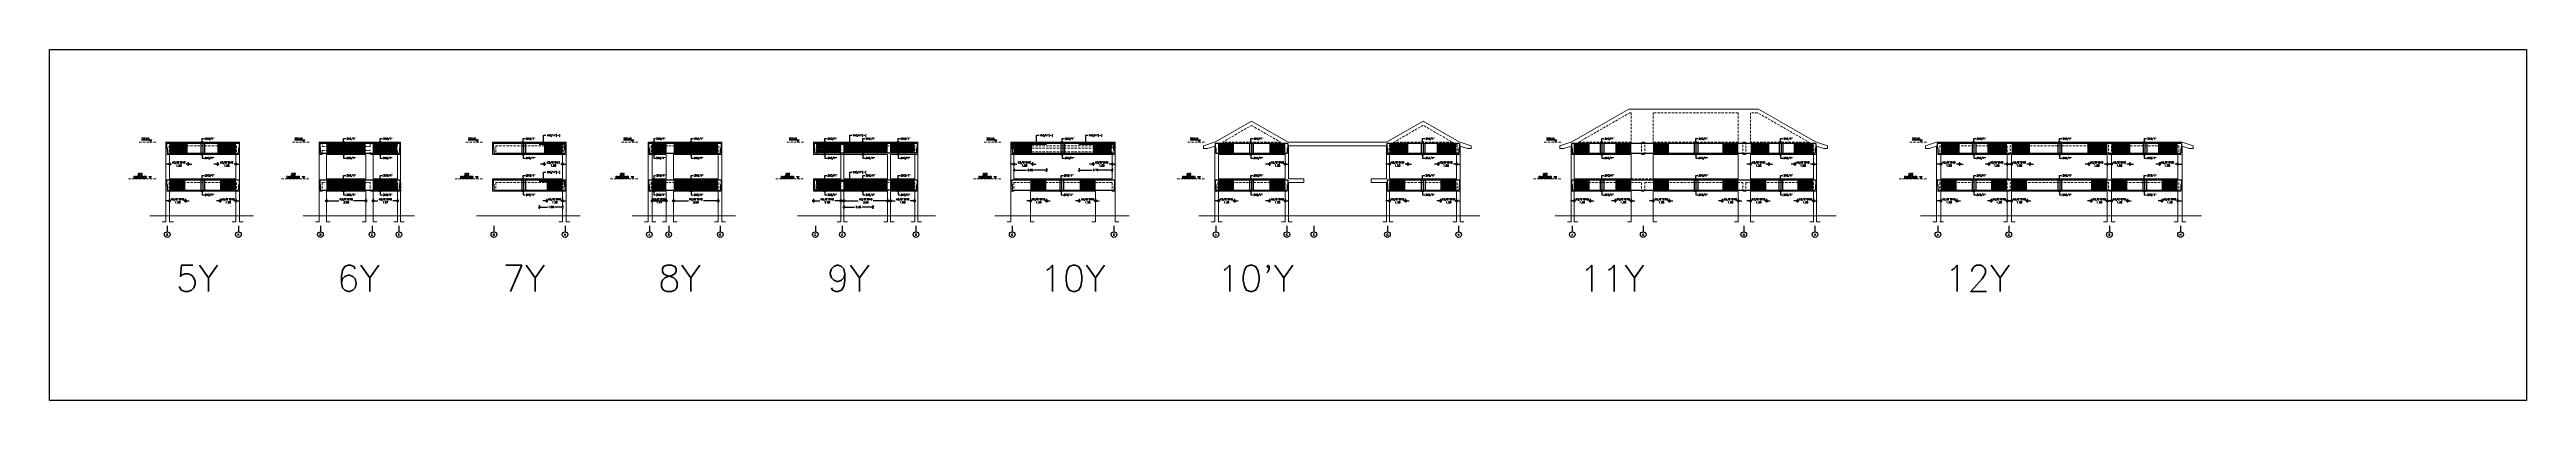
# Model space of a CAD drawing. Header units: metres. Extents: x -44 to 358, y -246 to 48.
# Drawn here: x -5.1 to 196.7, y -246.4 to -217.8 of the extents above; entities that cross this region are included whole.
import ezdxf

# ---------------------------------------------------------------- set-up
doc = ezdxf.new("R2010")
doc.units = ezdxf.units.M
doc.header["$LTSCALE"] = 0.3
doc.header["$PDMODE"] = 3
doc.linetypes.add('CONTINUA', pattern=[0])
doc.linetypes.add('HIDDEN', pattern=[9.525, 6.35, -3.175])
for name, color, linetype in [('001-ACERO', 5, 'Continuous'), ('001-DIMLOSA', 4, 'Continuous'), ('001-DIMTEXTO', 4, 'Continuous'), ('001-EJES', 4, 'Continuous'), ('002-SECCION', 1, 'CONTINUA'), ('ACERO', 5, 'Continuous'), ('DIMPORTICO', 4, 'Continuous'), ('DIMTEXTO', 4, 'Continuous'), ('SECCION', 1, 'Continuous'), ('TEXTO1', 1, 'Continuous'), ('VIGA-LOSA', 1, 'Continuous')]:
    doc.layers.add(name, color=color, linetype=linetype)
doc.layers.add('Losa', color=8, linetype='HIDDEN', lineweight=18)
doc.styles.add('SIMPLEX', font='simplex_.ttf', dxfattribs={"height": 0.2})
doc.styles.add('SMPLEX', font='simplex.shx')
doc.dimstyles.new('BDIM-75', dxfattribs={"dimscale": 0.75, "dimtxt": 0.2, "dimasz": 0.2, "dimexe": 0.2, "dimexo": 0.2, "dimgap": 0.1, "dimtad": 0, "dimtih": 1, "dimtoh": 1, "dimzin": 0, "dimdsep": 46, "dimtxsty": 'SIMPLEX', "dimblk": 'OBLIQUE', "dimcen": 0.2, "dimdle": 0.2, "dimclrd": 4, "dimclre": 4, "dimclrt": 256, "dimadec": 0, "dimazin": 0, "dimtfac": 1, "dimtofl": 0, "dimtmove": 1, "dimatfit": 3, "dimldrblk": 'OPEN30', "dimfxl": 0.15, "dimtfill": 1, "dimtolj": 1, "dimtzin": 0, "dimlwd": -1, "dimlwe": -1, "dimarcsym": 0})
doc.dimstyles.new('DIM-75', dxfattribs={"dimscale": 0.75, "dimtxt": 0.2, "dimasz": 0.2, "dimexe": 0.2, "dimexo": 0.2, "dimgap": 0.1, "dimtad": 0, "dimtih": 1, "dimtoh": 1, "dimzin": 0, "dimdsep": 46, "dimtxsty": 'SMPLEX', "dimblk1": 'OBLIQUE', "dimblk2": 'OBLIQUE', "dimsah": 1, "dimcen": 0.2, "dimclrd": 4, "dimclre": 4, "dimclrt": 4, "dimadec": 0, "dimazin": 0, "dimtfac": 1, "dimtmove": 0, "dimatfit": 3, "dimldrblk": 'OBLIQUE', "dimfxl": 0.2, "dimfxlon": 1, "dimtfill": 1, "dimtolj": 1, "dimtzin": 0, "dimarcsym": 0})

# ---------------------------------------------------------------- blocks, each defined once
blk = doc.blocks.new('A$C2BC87D2B')
at = {"layer": '001-DIMTEXTO', "lineweight": 0}
h = blk.add_hatch(color=4, dxfattribs=at)
h.dxf.hatch_style = 1
h.paths.add_polyline_path([(0, 0), (0.11, 0.19), (-0.11, 0.19)])
at = {"layer": '001-DIMTEXTO', "color": 4, "lineweight": 0, "flags": 128}
blk.add_lwpolyline([(0, 0), (0.11, 0.19), (-0.11, 0.19)], close=True, dxfattribs=at)
blk = doc.blocks.new('*U1802')
at = {"layer": '001-ACERO'}
blk.add_line((0, -0.43), (0, 0.43), dxfattribs=at)
blk = doc.blocks.new('*U1803')
at = {"layer": 'VIGA-LOSA', "color": 0, "linetype": 'ByBlock', "lineweight": -2, "transparency": 16777216}
for p in [(0, 0), (0.1, 0), (0.2, 0), (0.3, 0), (0.4, 0), (0.5, 0), (0.6, 0), (0.7, 0), (0.8, 0), (0.9, 0), (1, 0), (1.1, 0), (1.2, 0)]:
    blk.add_blockref('*U1802', p, dxfattribs=at)
blk = doc.blocks.new('_DotBlank')
at = {"color": 0, "linetype": 'ByBlock', "lineweight": -2}
blk.add_line((-0.5, 0), (-1, 0), dxfattribs=at)
blk.add_circle((0, 0), 0.5, dxfattribs=at)
blk = doc.blocks.new('_Origin')
at = {"color": 0, "linetype": 'ByBlock', "lineweight": -2}
blk.add_line((0, 0), (-1, 0), dxfattribs=at)
blk.add_circle((0, 0), 0.5, dxfattribs=at)
blk = doc.blocks.new('*D1804')
at = {"layer": '001-DIMTEXTO', "color": 4, "lineweight": -2, "transparency": 16777216}
for p, q in [((4.71, -229.95), (4.71, -230.25)), ((6.01, -229.95), (6.01, -230.25)), ((4.56, -230.1), (4.41, -230.1)), ((4.71, -230.1), (4.75, -230.1)), ((6.01, -230.1), (5.97, -230.1)), ((6.16, -230.1), (6.31, -230.1))]:
    blk.add_line(p, q, dxfattribs=at)
at = {"layer": 'DEFPOINTS', "color": 0, "transparency": 16777216}
for p in [(4.71, -229.32), (6.01, -229.32), (6.01, -230.1)]:
    blk.add_point(p, dxfattribs=at)
at = {"layer": '001-DIMTEXTO', "color": 4, "lineweight": -2, "transparency": 16777216, "xscale": 0.15, "yscale": 0.15, "zscale": 0.15}
blk.add_blockref('_DotBlank', (4.71, -230.1), dxfattribs=at)
at = {"layer": '001-DIMTEXTO', "color": 4, "lineweight": -2, "transparency": 16777216, "xscale": 0.15, "yscale": 0.15, "zscale": 0.15, "rotation": 180}
blk.add_blockref('_Origin', (6.01, -230.1), dxfattribs=at)
at = {"layer": '001-DIMTEXTO', "color": 4, "transparency": 16777216, "insert": (5.36, -230.1), "char_height": 0.15, "attachment_point": 5, "style": 'SMPLEX'}
blk.add_mtext('\\A1;∅3/8"@10\\P1.30', dxfattribs=at)
blk = doc.blocks.new('_OBLIQUE')
at = {"color": 0, "linetype": 'ByBlock'}
blk.add_line((-0.5, -0.5), (0.5, 0.5), dxfattribs=at)
blk = doc.blocks.new('*U1805')
at = {"layer": '001-ACERO'}
blk.add_line((0, -0.43), (0, 0.43), dxfattribs=at)
blk = doc.blocks.new('*U1806')
at = {"layer": 'VIGA-LOSA', "color": 0, "linetype": 'ByBlock', "lineweight": -2, "transparency": 16777216}
for p in [(0, 0), (0.1, 0), (0.2, 0), (0.3, 0), (0.4, 0), (0.5, 0), (0.6, 0), (0.7, 0), (0.8, 0), (0.9, 0), (1, 0), (1.1, 0), (1.2, 0)]:
    blk.add_blockref('*U1805', p, dxfattribs=at)
blk = doc.blocks.new('*D1807')
at = {"layer": '001-DIMTEXTO', "color": 4, "lineweight": -2, "transparency": 16777216}
for p, q in [((8.82, -229.95), (8.82, -230.25)), ((10.11, -229.95), (10.11, -230.25)), ((8.67, -230.1), (8.52, -230.1)), ((8.82, -230.1), (8.85, -230.1)), ((10.11, -230.1), (10.08, -230.1)), ((10.26, -230.1), (10.41, -230.1))]:
    blk.add_line(p, q, dxfattribs=at)
at = {"layer": 'DEFPOINTS', "color": 0, "transparency": 16777216}
for p in [(8.82, -229.32), (10.11, -229.32), (8.82, -230.1)]:
    blk.add_point(p, dxfattribs=at)
at = {"layer": '001-DIMTEXTO', "color": 4, "lineweight": -2, "transparency": 16777216, "xscale": 0.15, "yscale": 0.15, "zscale": 0.15}
blk.add_blockref('_Origin', (8.82, -230.1), dxfattribs=at)
at = {"layer": '001-DIMTEXTO', "color": 4, "lineweight": -2, "transparency": 16777216, "xscale": 0.15, "yscale": 0.15, "zscale": 0.15, "rotation": 180}
blk.add_blockref('_DotBlank', (10.11, -230.1), dxfattribs=at)
at = {"layer": '001-DIMTEXTO', "color": 4, "transparency": 16777216, "insert": (9.46, -230.1), "char_height": 0.15, "attachment_point": 5, "style": 'SMPLEX'}
blk.add_mtext('\\A1;∅3/8"@10\\P1.30', dxfattribs=at)
blk = doc.blocks.new('_Open30')
at = {"color": 0, "lineweight": -2}
for p, q in [((-1, 0.3), (0, 0)), ((0, 0), (-1, -0.3)), ((0, 0), (-1, 0))]:
    blk.add_line(p, q, dxfattribs=at)
blk = doc.blocks.new('*U1808')
at = {"layer": '001-ACERO'}
blk.add_line((0, -0.68), (0, 0.18), dxfattribs=at)
blk = doc.blocks.new('*U1809')
at = {"layer": 'VIGA-LOSA', "color": 0, "linetype": 'ByBlock', "lineweight": -2, "transparency": 16777216}
for p in [(0, 0), (0.15, 0), (0.3, 0)]:
    blk.add_blockref('*U1808', p, dxfattribs=at)
blk = doc.blocks.new('*U1814')
at = {"layer": '001-ACERO'}
blk.add_line((0, -0.68), (0, 0.18), dxfattribs=at)
blk = doc.blocks.new('*U1815')
at = {"layer": 'VIGA-LOSA', "color": 0, "linetype": 'ByBlock', "lineweight": -2, "transparency": 16777216}
for p in [(0, 0), (0.15, 0), (0.3, 0)]:
    blk.add_blockref('*U1814', p, dxfattribs=at)
blk = doc.blocks.new('*U1876')
at = {"layer": '001-ACERO'}
blk.add_line((0, -0.43), (0, 0.43), dxfattribs=at)
blk = doc.blocks.new('*U1877')
at = {"layer": 'VIGA-LOSA', "color": 0, "linetype": 'ByBlock', "lineweight": -2, "transparency": 16777216}
for p in [(0, 0), (0.1, 0), (0.2, 0), (0.3, 0), (0.4, 0), (0.5, 0), (0.6, 0), (0.7, 0), (0.8, 0), (0.9, 0), (1, 0), (1.1, 0), (1.2, 0), (1.3, 0), (1.4, 0)]:
    blk.add_blockref('*U1876', p, dxfattribs=at)
blk = doc.blocks.new('*U1884')
at = {"layer": '001-ACERO'}
blk.add_line((0, -0.43), (0, 0.43), dxfattribs=at)
blk = doc.blocks.new('*U1885')
at = {"layer": 'VIGA-LOSA', "color": 0, "linetype": 'ByBlock', "lineweight": -2, "transparency": 16777216}
for p in [(0, 0), (0.1, 0), (0.2, 0), (0.3, 0), (0.4, 0), (0.5, 0), (0.6, 0), (0.7, 0), (0.8, 0), (0.9, 0), (1, 0), (1.1, 0), (1.2, 0)]:
    blk.add_blockref('*U1884', p, dxfattribs=at)
blk = doc.blocks.new('*U1886')
at = {"layer": '001-ACERO'}
blk.add_line((0, -0.68), (0, 0.18), dxfattribs=at)
blk = doc.blocks.new('*U1887')
at = {"layer": 'VIGA-LOSA', "color": 0, "linetype": 'ByBlock', "lineweight": -2, "transparency": 16777216}
for p in [(0, 0), (0.15, 0), (0.3, 0)]:
    blk.add_blockref('*U1886', p, dxfattribs=at)
blk = doc.blocks.new('*D1900')
at = {"layer": '001-DIMTEXTO', "color": 4, "lineweight": -2, "transparency": 16777216}
for p, q in [((34.82, -230.46), (34.82, -230.76)), ((34.82, -230.61), (35.48, -230.61)), ((36.72, -230.61), (36.06, -230.61)), ((36.72, -230.46), (36.72, -230.76))]:
    blk.add_line(p, q, dxfattribs=at)
at = {"layer": 'DEFPOINTS', "color": 0, "transparency": 16777216}
for p in [(34.82, -229.32), (36.72, -229.32)]:
    blk.add_point(p, dxfattribs=at)
at = {"layer": '001-DIMTEXTO', "color": 4, "lineweight": -2, "transparency": 16777216, "xscale": 0.15, "yscale": 0.15, "zscale": 0.15, "rotation": 180}
blk.add_blockref('_OBLIQUE', (34.82, -230.61), dxfattribs=at)
at = {"layer": '001-DIMTEXTO', "color": 4, "lineweight": -2, "transparency": 16777216, "xscale": 0.15, "yscale": 0.15, "zscale": 0.15}
blk.add_blockref('_OBLIQUE', (36.72, -230.61), dxfattribs=at)
at = {"layer": '001-DIMTEXTO', "color": 4, "transparency": 16777216, "insert": (35.77, -230.61), "char_height": 0.15, "attachment_point": 5, "style": 'SMPLEX', "bg_fill": 3, "box_fill_scale": 1.1, "bg_fill_color": 256, "bg_fill_true_color": 13158600, "bg_fill_transparency": 0}
blk.add_mtext('\\A1;1.90', dxfattribs=at)
at = {"layer": 'DEFPOINTS', "color": 0, "transparency": 16777216}
blk.add_point((36.72, -230.61), dxfattribs=at)
blk = doc.blocks.new('*D1901')
at = {"layer": '001-DIMTEXTO', "color": 4, "lineweight": -2, "transparency": 16777216}
for p, q in [((35.42, -229.95), (35.42, -230.25)), ((36.72, -229.95), (36.72, -230.25)), ((35.27, -230.1), (35.12, -230.1)), ((35.42, -230.1), (35.46, -230.1)), ((36.72, -230.1), (36.68, -230.1)), ((36.87, -230.1), (37.02, -230.1))]:
    blk.add_line(p, q, dxfattribs=at)
at = {"layer": 'DEFPOINTS', "color": 0, "transparency": 16777216}
for p in [(35.42, -229.32), (36.72, -229.32), (35.42, -230.1)]:
    blk.add_point(p, dxfattribs=at)
at = {"layer": '001-DIMTEXTO', "color": 4, "lineweight": -2, "transparency": 16777216, "xscale": 0.15, "yscale": 0.15, "zscale": 0.15}
blk.add_blockref('_Origin', (35.42, -230.1), dxfattribs=at)
at = {"layer": '001-DIMTEXTO', "color": 4, "lineweight": -2, "transparency": 16777216, "xscale": 0.15, "yscale": 0.15, "zscale": 0.15, "rotation": 180}
blk.add_blockref('_DotBlank', (36.72, -230.1), dxfattribs=at)
at = {"layer": '001-DIMTEXTO', "color": 4, "transparency": 16777216, "insert": (36.07, -230.1), "char_height": 0.15, "attachment_point": 5, "style": 'SMPLEX'}
blk.add_mtext('\\A1;∅3/8"@10\\P1.30', dxfattribs=at)
blk = doc.blocks.new('*U1902')
at = {"layer": '001-ACERO'}
blk.add_line((0, -0.68), (0, 0.18), dxfattribs=at)
blk = doc.blocks.new('*U1903')
at = {"layer": 'VIGA-LOSA', "color": 0, "linetype": 'ByBlock', "lineweight": -2, "transparency": 16777216}
for p in [(0, 0), (0.15, 0), (0.3, 0)]:
    blk.add_blockref('*U1902', p, dxfattribs=at)
blk = doc.blocks.new('*U1904')
at = {"layer": '001-ACERO'}
blk.add_line((0, -0.43), (0, 0.43), dxfattribs=at)
blk = doc.blocks.new('*U1905')
at = {"layer": 'VIGA-LOSA', "color": 0, "linetype": 'ByBlock', "lineweight": -2, "transparency": 16777216}
for p in [(0, 0), (0.1, 0), (0.2, 0), (0.3, 0), (0.4, 0), (0.5, 0), (0.6, 0), (0.7, 0), (0.8, 0), (0.9, 0), (1, 0), (1.1, 0)]:
    blk.add_blockref('*U1904', p, dxfattribs=at)
blk = doc.blocks.new('*D1916')
at = {"layer": '001-DIMTEXTO', "color": 4, "lineweight": -2, "transparency": 16777216}
for p, q in [((44.01, -229.95), (44.01, -230.25)), ((45.15, -229.95), (45.15, -230.25)), ((44.16, -230.1), (45, -230.1))]:
    blk.add_line(p, q, dxfattribs=at)
at = {"layer": 'DEFPOINTS', "color": 0, "transparency": 16777216}
for p in [(44.01, -229.32), (45.15, -229.32), (45.15, -230.1)]:
    blk.add_point(p, dxfattribs=at)
at = {"layer": '001-DIMTEXTO', "color": 4, "lineweight": -2, "transparency": 16777216, "xscale": 0.15, "yscale": 0.15, "zscale": 0.15, "rotation": 180}
blk.add_blockref('_DotBlank', (44.01, -230.1), dxfattribs=at)
at = {"layer": '001-DIMTEXTO', "color": 4, "lineweight": -2, "transparency": 16777216, "xscale": 0.15, "yscale": 0.15, "zscale": 0.15}
blk.add_blockref('_Origin', (45.15, -230.1), dxfattribs=at)
at = {"layer": '001-DIMTEXTO', "color": 4, "transparency": 16777216, "insert": (44.58, -230.1), "char_height": 0.15, "attachment_point": 5, "style": 'SMPLEX'}
blk.add_mtext('\\A1;∅3/8"@10\\P1.14', dxfattribs=at)
blk = doc.blocks.new('*U1906')
at = {"layer": '001-ACERO'}
blk.add_line((0, -0.43), (0, 0.43), dxfattribs=at)
blk = doc.blocks.new('*U1907')
at = {"layer": 'VIGA-LOSA', "color": 0, "linetype": 'ByBlock', "lineweight": -2, "transparency": 16777216}
for p in [(0, 0), (0.1, 0), (0.2, 0), (0.3, 0), (0.4, 0), (0.5, 0), (0.6, 0), (0.7, 0), (0.8, 0), (0.9, 0), (1, 0), (1.1, 0), (1.2, 0), (1.3, 0), (1.4, 0), (1.5, 0), (1.6, 0), (1.7, 0), (1.8, 0), (1.9, 0), (2, 0), (2.1, 0), (2.2, 0), (2.3, 0), (2.4, 0), (2.5, 0), (2.6, 0), (2.7, 0), (2.8, 0), (2.9, 0), (3, 0), (3.1, 0), (3.2, 0), (3.3, 0), (3.4, 0), (3.5, 0)]:
    blk.add_blockref('*U1906', p, dxfattribs=at)
blk = doc.blocks.new('*D1917')
at = {"layer": '001-DIMTEXTO', "color": 4, "lineweight": -2, "transparency": 16777216}
for p, q in [((45.75, -229.95), (45.75, -230.25)), ((49.38, -229.95), (49.38, -230.25)), ((45.9, -230.1), (46.96, -230.1)), ((49.23, -230.1), (48.18, -230.1))]:
    blk.add_line(p, q, dxfattribs=at)
at = {"layer": 'DEFPOINTS', "color": 0, "transparency": 16777216}
for p in [(45.75, -229.32), (49.38, -229.32), (45.75, -230.1)]:
    blk.add_point(p, dxfattribs=at)
at = {"layer": '001-DIMTEXTO', "color": 4, "lineweight": -2, "transparency": 16777216, "xscale": 0.15, "yscale": 0.15, "zscale": 0.15, "rotation": 180}
blk.add_blockref('_Origin', (45.75, -230.1), dxfattribs=at)
at = {"layer": '001-DIMTEXTO', "color": 4, "lineweight": -2, "transparency": 16777216, "xscale": 0.15, "yscale": 0.15, "zscale": 0.15}
blk.add_blockref('_DotBlank', (49.38, -230.1), dxfattribs=at)
at = {"layer": '001-DIMTEXTO', "color": 4, "transparency": 16777216, "insert": (47.57, -230.1), "char_height": 0.15, "attachment_point": 5, "style": 'SMPLEX'}
blk.add_mtext('\\A1;∅3/8"@10\\P3.63', dxfattribs=at)
blk = doc.blocks.new('*U1910')
at = {"layer": '001-ACERO'}
blk.add_line((0, -0.43), (0, 0.43), dxfattribs=at)
blk = doc.blocks.new('*U1911')
at = {"layer": 'VIGA-LOSA', "color": 0, "linetype": 'ByBlock', "lineweight": -2, "transparency": 16777216}
for p in [(0, 0), (0.1, 0), (0.2, 0), (0.3, 0), (0.4, 0), (0.5, 0), (0.6, 0), (0.7, 0), (0.8, 0), (0.9, 0), (1, 0), (1.1, 0)]:
    blk.add_blockref('*U1910', p, dxfattribs=at)
blk = doc.blocks.new('*U1912')
at = {"layer": '001-ACERO'}
blk.add_line((0, -0.43), (0, 0.43), dxfattribs=at)
blk = doc.blocks.new('*U1913')
at = {"layer": 'VIGA-LOSA', "color": 0, "linetype": 'ByBlock', "lineweight": -2, "transparency": 16777216}
for p in [(0, 0), (0.1, 0), (0.2, 0), (0.3, 0), (0.4, 0), (0.5, 0), (0.6, 0), (0.7, 0), (0.8, 0), (0.9, 0), (1, 0), (1.1, 0), (1.2, 0), (1.3, 0), (1.4, 0), (1.5, 0), (1.6, 0), (1.7, 0), (1.8, 0), (1.9, 0), (2, 0), (2.1, 0), (2.2, 0), (2.3, 0), (2.4, 0), (2.5, 0), (2.6, 0), (2.7, 0), (2.8, 0), (2.9, 0), (3, 0), (3.1, 0), (3.2, 0), (3.3, 0), (3.4, 0), (3.5, 0)]:
    blk.add_blockref('*U1912', p, dxfattribs=at)
blk = doc.blocks.new('*D1928')
at = {"layer": '001-DIMTEXTO', "color": 4, "lineweight": -2, "transparency": 16777216}
for p, q in [((59.63, -230.46), (59.63, -230.76)), ((59.63, -230.61), (60.5, -230.61)), ((61.98, -230.61), (61.11, -230.61)), ((61.98, -230.46), (61.98, -230.76))]:
    blk.add_line(p, q, dxfattribs=at)
at = {"layer": 'DEFPOINTS', "color": 0, "transparency": 16777216}
for p in [(59.63, -229.32), (61.98, -229.32)]:
    blk.add_point(p, dxfattribs=at)
at = {"layer": '001-DIMTEXTO', "color": 4, "lineweight": -2, "transparency": 16777216, "xscale": 0.15, "yscale": 0.15, "zscale": 0.15, "rotation": 180}
blk.add_blockref('_OBLIQUE', (59.63, -230.61), dxfattribs=at)
at = {"layer": '001-DIMTEXTO', "color": 4, "lineweight": -2, "transparency": 16777216, "xscale": 0.15, "yscale": 0.15, "zscale": 0.15}
blk.add_blockref('_OBLIQUE', (61.98, -230.61), dxfattribs=at)
at = {"layer": '001-DIMTEXTO', "color": 4, "transparency": 16777216, "insert": (60.81, -230.61), "char_height": 0.15, "attachment_point": 5, "style": 'SMPLEX', "bg_fill": 3, "box_fill_scale": 1.1, "bg_fill_color": 256, "bg_fill_true_color": 13158600, "bg_fill_transparency": 0}
blk.add_mtext('\\A1;2.35', dxfattribs=at)
at = {"layer": 'DEFPOINTS', "color": 0, "transparency": 16777216}
blk.add_point((61.98, -230.61), dxfattribs=at)
blk = doc.blocks.new('*U1929')
at = {"layer": '001-ACERO'}
blk.add_line((0, -0.43), (0, 0.43), dxfattribs=at)
blk = doc.blocks.new('*U1930')
at = {"layer": 'VIGA-LOSA', "color": 0, "linetype": 'ByBlock', "lineweight": -2, "transparency": 16777216}
for p in [(0, 0), (0.1, 0), (0.2, 0), (0.3, 0), (0.4, 0), (0.5, 0), (0.6, 0), (0.7, 0), (0.8, 0), (0.9, 0), (1, 0), (1.1, 0), (1.2, 0), (1.3, 0), (1.4, 0), (1.5, 0), (1.6, 0), (1.7, 0), (1.8, 0), (1.9, 0)]:
    blk.add_blockref('*U1929', p, dxfattribs=at)
blk = doc.blocks.new('*D1931')
at = {"layer": '001-DIMTEXTO', "color": 4, "lineweight": -2, "transparency": 16777216}
for p, q in [((63.43, -229.95), (63.43, -230.25)), ((65.39, -229.95), (65.39, -230.25)), ((63.58, -230.1), (63.8, -230.1)), ((65.24, -230.1), (65.03, -230.1))]:
    blk.add_line(p, q, dxfattribs=at)
at = {"layer": 'DEFPOINTS', "color": 0, "transparency": 16777216}
for p in [(63.43, -229.32), (65.39, -229.32), (63.43, -230.1)]:
    blk.add_point(p, dxfattribs=at)
at = {"layer": '001-DIMTEXTO', "color": 4, "lineweight": -2, "transparency": 16777216, "xscale": 0.15, "yscale": 0.15, "zscale": 0.15, "rotation": 180}
blk.add_blockref('_Origin', (63.43, -230.1), dxfattribs=at)
at = {"layer": '001-DIMTEXTO', "color": 4, "lineweight": -2, "transparency": 16777216, "xscale": 0.15, "yscale": 0.15, "zscale": 0.15}
blk.add_blockref('_DotBlank', (65.39, -230.1), dxfattribs=at)
at = {"layer": '001-DIMTEXTO', "color": 4, "transparency": 16777216, "insert": (64.41, -230.1), "char_height": 0.15, "attachment_point": 5, "style": 'SMPLEX'}
blk.add_mtext('\\A1;∅3/8"@10\\P1.96', dxfattribs=at)
blk = doc.blocks.new('*U1932')
at = {"layer": '001-ACERO'}
blk.add_line((0, -0.43), (0, 0.43), dxfattribs=at)
blk = doc.blocks.new('*U1933')
at = {"layer": 'VIGA-LOSA', "color": 0, "linetype": 'ByBlock', "lineweight": -2, "transparency": 16777216}
for p in [(0, 0), (0.1, 0), (0.2, 0), (0.3, 0), (0.4, 0), (0.5, 0), (0.6, 0), (0.7, 0), (0.8, 0), (0.9, 0), (1, 0), (1.1, 0), (1.2, 0), (1.3, 0), (1.4, 0), (1.5, 0), (1.6, 0), (1.7, 0), (1.8, 0), (1.9, 0), (2, 0), (2.1, 0), (2.2, 0), (2.3, 0), (2.4, 0), (2.5, 0), (2.6, 0), (2.7, 0), (2.8, 0), (2.9, 0), (3, 0), (3.1, 0), (3.2, 0), (3.3, 0), (3.4, 0), (3.5, 0)]:
    blk.add_blockref('*U1932', p, dxfattribs=at)
blk = doc.blocks.new('*D1934')
at = {"layer": '001-DIMTEXTO', "color": 4, "lineweight": -2, "transparency": 16777216}
for p, q in [((59.63, -229.95), (59.63, -230.25)), ((63.18, -229.95), (63.18, -230.25)), ((59.78, -230.1), (60.8, -230.1)), ((63.03, -230.1), (62.02, -230.1))]:
    blk.add_line(p, q, dxfattribs=at)
at = {"layer": 'DEFPOINTS', "color": 0, "transparency": 16777216}
for p in [(59.63, -229.32), (63.18, -229.32), (59.63, -230.1)]:
    blk.add_point(p, dxfattribs=at)
at = {"layer": '001-DIMTEXTO', "color": 4, "lineweight": -2, "transparency": 16777216, "xscale": 0.15, "yscale": 0.15, "zscale": 0.15, "rotation": 180}
blk.add_blockref('_Origin', (59.63, -230.1), dxfattribs=at)
at = {"layer": '001-DIMTEXTO', "color": 4, "lineweight": -2, "transparency": 16777216, "xscale": 0.15, "yscale": 0.15, "zscale": 0.15}
blk.add_blockref('_DotBlank', (63.18, -230.1), dxfattribs=at)
at = {"layer": '001-DIMTEXTO', "color": 4, "transparency": 16777216, "insert": (61.41, -230.1), "char_height": 0.15, "attachment_point": 5, "style": 'SMPLEX'}
blk.add_mtext('\\A1;∅3/8"@10\\P3.55', dxfattribs=at)
blk = doc.blocks.new('*U1935')
at = {"layer": '001-ACERO'}
blk.add_line((0, -0.43), (0, 0.43), dxfattribs=at)
blk = doc.blocks.new('*U1936')
at = {"layer": 'VIGA-LOSA', "color": 0, "linetype": 'ByBlock', "lineweight": -2, "transparency": 16777216}
for p in [(0, 0), (0.1, 0), (0.2, 0), (0.3, 0), (0.4, 0), (0.5, 0), (0.6, 0), (0.7, 0), (0.8, 0), (0.9, 0), (1, 0), (1.1, 0), (1.2, 0), (1.3, 0), (1.4, 0), (1.5, 0), (1.6, 0), (1.7, 0), (1.8, 0), (1.9, 0)]:
    blk.add_blockref('*U1935', p, dxfattribs=at)
blk = doc.blocks.new('*D1937')
at = {"layer": '001-DIMTEXTO', "color": 4, "lineweight": -2, "transparency": 16777216}
for p, q in [((57.16, -229.95), (57.16, -230.25)), ((59.38, -229.95), (59.38, -230.25)), ((57.31, -230.1), (57.66, -230.1)), ((59.23, -230.1), (58.88, -230.1))]:
    blk.add_line(p, q, dxfattribs=at)
at = {"layer": 'DEFPOINTS', "color": 0, "transparency": 16777216}
for p in [(57.16, -229.32), (59.38, -229.32), (57.16, -230.1)]:
    blk.add_point(p, dxfattribs=at)
at = {"layer": '001-DIMTEXTO', "color": 4, "lineweight": -2, "transparency": 16777216, "xscale": 0.15, "yscale": 0.15, "zscale": 0.15, "rotation": 180}
blk.add_blockref('_Origin', (57.16, -230.1), dxfattribs=at)
at = {"layer": '001-DIMTEXTO', "color": 4, "lineweight": -2, "transparency": 16777216, "xscale": 0.15, "yscale": 0.15, "zscale": 0.15}
blk.add_blockref('_DotBlank', (59.38, -230.1), dxfattribs=at)
at = {"layer": '001-DIMTEXTO', "color": 4, "transparency": 16777216, "insert": (58.27, -230.1), "char_height": 0.15, "attachment_point": 5, "style": 'SMPLEX'}
blk.add_mtext('\\A1;∅3/8"@10\\P2.23', dxfattribs=at)
blk = doc.blocks.new('*U1942')
at = {"layer": '001-ACERO'}
blk.add_line((0, -0.43), (0, 0.43), dxfattribs=at)
blk = doc.blocks.new('*U1943')
at = {"layer": 'VIGA-LOSA', "color": 0, "linetype": 'ByBlock', "lineweight": -2, "transparency": 16777216}
for p in [(0, 0), (0.1, 0), (0.2, 0), (0.3, 0), (0.4, 0), (0.5, 0), (0.6, 0), (0.7, 0), (0.8, 0), (0.9, 0), (1, 0), (1.1, 0), (1.2, 0), (1.3, 0), (1.4, 0), (1.5, 0), (1.6, 0), (1.7, 0), (1.8, 0), (1.9, 0)]:
    blk.add_blockref('*U1942', p, dxfattribs=at)
blk = doc.blocks.new('*U1938')
at = {"layer": '001-ACERO'}
blk.add_line((0, -0.43), (0, 0.43), dxfattribs=at)
blk = doc.blocks.new('*U1939')
at = {"layer": 'VIGA-LOSA', "color": 0, "linetype": 'ByBlock', "lineweight": -2, "transparency": 16777216}
for p in [(0, 0), (0.1, 0), (0.2, 0), (0.3, 0), (0.4, 0), (0.5, 0), (0.6, 0), (0.7, 0), (0.8, 0), (0.9, 0), (1, 0), (1.1, 0), (1.2, 0), (1.3, 0), (1.4, 0), (1.5, 0), (1.6, 0), (1.7, 0), (1.8, 0), (1.9, 0), (2, 0), (2.1, 0), (2.2, 0), (2.3, 0), (2.4, 0), (2.5, 0), (2.6, 0), (2.7, 0), (2.8, 0), (2.9, 0), (3, 0), (3.1, 0), (3.2, 0), (3.3, 0), (3.4, 0), (3.5, 0)]:
    blk.add_blockref('*U1938', p, dxfattribs=at)
blk = doc.blocks.new('*U1940')
at = {"layer": '001-ACERO'}
blk.add_line((0, -0.43), (0, 0.43), dxfattribs=at)
blk = doc.blocks.new('*U1941')
at = {"layer": 'VIGA-LOSA', "color": 0, "linetype": 'ByBlock', "lineweight": -2, "transparency": 16777216}
for p in [(0, 0), (0.1, 0), (0.2, 0), (0.3, 0), (0.4, 0), (0.5, 0), (0.6, 0), (0.7, 0), (0.8, 0), (0.9, 0), (1, 0), (1.1, 0), (1.2, 0), (1.3, 0), (1.4, 0), (1.5, 0), (1.6, 0), (1.7, 0), (1.8, 0), (1.9, 0)]:
    blk.add_blockref('*U1940', p, dxfattribs=at)
blk = doc.blocks.new('*U1955')
at = {"layer": '001-ACERO'}
blk.add_line((0, -0.43), (0, 0.43), dxfattribs=at)
blk = doc.blocks.new('*U1956')
at = {"layer": 'VIGA-LOSA', "color": 0, "linetype": 'ByBlock', "lineweight": -2, "transparency": 16777216}
for p in [(0, 0), (0.1, 0), (0.2, 0), (0.3, 0), (0.4, 0), (0.5, 0), (0.6, 0), (0.7, 0), (0.8, 0), (0.9, 0), (1, 0), (1.1, 0), (1.2, 0), (1.3, 0), (1.4, 0), (1.5, 0), (1.6, 0), (1.7, 0), (1.8, 0), (1.9, 0), (2, 0), (2.1, 0), (2.2, 0), (2.3, 0), (2.4, 0), (2.5, 0), (2.6, 0), (2.7, 0), (2.8, 0), (2.9, 0), (3, 0), (3.1, 0)]:
    blk.add_blockref('*U1955', p, dxfattribs=at)
blk = doc.blocks.new('*D1967')
at = {"layer": '001-DIMTEXTO', "color": 4, "lineweight": -2, "transparency": 16777216}
for p, q in [((17.49, -229.95), (17.49, -230.25)), ((20.69, -229.95), (20.69, -230.25)), ((17.64, -230.1), (18.48, -230.1)), ((20.54, -230.1), (19.7, -230.1))]:
    blk.add_line(p, q, dxfattribs=at)
at = {"layer": 'DEFPOINTS', "color": 0, "transparency": 16777216}
for p in [(17.49, -229.32), (20.69, -229.32), (20.69, -230.1)]:
    blk.add_point(p, dxfattribs=at)
at = {"layer": '001-DIMTEXTO', "color": 4, "lineweight": -2, "transparency": 16777216, "xscale": 0.15, "yscale": 0.15, "zscale": 0.15, "rotation": 180}
blk.add_blockref('_DotBlank', (17.49, -230.1), dxfattribs=at)
at = {"layer": '001-DIMTEXTO', "color": 4, "lineweight": -2, "transparency": 16777216, "xscale": 0.15, "yscale": 0.15, "zscale": 0.15}
blk.add_blockref('_Origin', (20.69, -230.1), dxfattribs=at)
at = {"layer": '001-DIMTEXTO', "color": 4, "transparency": 16777216, "insert": (19.09, -230.1), "char_height": 0.15, "attachment_point": 5, "style": 'SMPLEX'}
blk.add_mtext('\\A1;∅3/8"@10\\P3.20', dxfattribs=at)
blk = doc.blocks.new('*U1957')
at = {"layer": '001-ACERO'}
blk.add_line((0, -0.43), (0, 0.43), dxfattribs=at)
blk = doc.blocks.new('*U1958')
at = {"layer": 'VIGA-LOSA', "color": 0, "linetype": 'ByBlock', "lineweight": -2, "transparency": 16777216}
for p in [(0, 0), (0.1, 0), (0.2, 0), (0.3, 0), (0.4, 0), (0.5, 0), (0.6, 0), (0.7, 0), (0.8, 0), (0.9, 0), (1, 0), (1.1, 0), (1.2, 0), (1.3, 0), (1.4, 0), (1.5, 0), (1.6, 0), (1.7, 0), (1.8, 0), (1.9, 0)]:
    blk.add_blockref('*U1957', p, dxfattribs=at)
blk = doc.blocks.new('*D1968')
at = {"layer": '001-DIMTEXTO', "color": 4, "lineweight": -2, "transparency": 16777216}
for p, q in [((21.29, -229.95), (21.29, -230.25)), ((23.26, -229.95), (23.26, -230.25)), ((21.44, -230.1), (21.67, -230.1)), ((23.11, -230.1), (22.89, -230.1))]:
    blk.add_line(p, q, dxfattribs=at)
at = {"layer": 'DEFPOINTS', "color": 0, "transparency": 16777216}
for p in [(21.29, -229.32), (23.26, -229.32), (21.29, -230.1)]:
    blk.add_point(p, dxfattribs=at)
at = {"layer": '001-DIMTEXTO', "color": 4, "lineweight": -2, "transparency": 16777216, "xscale": 0.15, "yscale": 0.15, "zscale": 0.15, "rotation": 180}
blk.add_blockref('_Origin', (21.29, -230.1), dxfattribs=at)
at = {"layer": '001-DIMTEXTO', "color": 4, "lineweight": -2, "transparency": 16777216, "xscale": 0.15, "yscale": 0.15, "zscale": 0.15}
blk.add_blockref('_DotBlank', (23.26, -230.1), dxfattribs=at)
at = {"layer": '001-DIMTEXTO', "color": 4, "transparency": 16777216, "insert": (22.28, -230.1), "char_height": 0.15, "attachment_point": 5, "style": 'SMPLEX'}
blk.add_mtext('\\A1;∅3/8"@10\\P1.97', dxfattribs=at)
blk = doc.blocks.new('*U1961')
at = {"layer": '001-ACERO'}
blk.add_line((0, -0.43), (0, 0.43), dxfattribs=at)
blk = doc.blocks.new('*U1962')
at = {"layer": 'VIGA-LOSA', "color": 0, "linetype": 'ByBlock', "lineweight": -2, "transparency": 16777216}
for p in [(0, 0), (0.1, 0), (0.2, 0), (0.3, 0), (0.4, 0), (0.5, 0), (0.6, 0), (0.7, 0), (0.8, 0), (0.9, 0), (1, 0), (1.1, 0), (1.2, 0), (1.3, 0), (1.4, 0), (1.5, 0), (1.6, 0), (1.7, 0), (1.8, 0), (1.9, 0), (2, 0), (2.1, 0), (2.2, 0), (2.3, 0), (2.4, 0), (2.5, 0), (2.6, 0), (2.7, 0), (2.8, 0), (2.9, 0), (3, 0), (3.1, 0)]:
    blk.add_blockref('*U1961', p, dxfattribs=at)
blk = doc.blocks.new('*U1963')
at = {"layer": '001-ACERO'}
blk.add_line((0, -0.43), (0, 0.43), dxfattribs=at)
blk = doc.blocks.new('*U1964')
at = {"layer": 'VIGA-LOSA', "color": 0, "linetype": 'ByBlock', "lineweight": -2, "transparency": 16777216}
for p in [(0, 0), (0.1, 0), (0.2, 0), (0.3, 0), (0.4, 0), (0.5, 0), (0.6, 0), (0.7, 0), (0.8, 0), (0.9, 0), (1, 0), (1.1, 0), (1.2, 0), (1.3, 0), (1.4, 0), (1.5, 0), (1.6, 0), (1.7, 0), (1.8, 0), (1.9, 0)]:
    blk.add_blockref('*U1963', p, dxfattribs=at)
blk = doc.blocks.new('*U1969')
at = {"layer": '001-ACERO'}
blk.add_line((0, -0.43), (0, 0.43), dxfattribs=at)
blk = doc.blocks.new('*U1970')
at = {"layer": 'VIGA-LOSA', "color": 0, "linetype": 'ByBlock', "lineweight": -2, "transparency": 16777216}
for p in [(0, 0), (0.1, 0), (0.2, 0), (0.3, 0), (0.4, 0), (0.5, 0), (0.6, 0), (0.7, 0), (0.8, 0), (0.9, 0), (1, 0), (1.1, 0), (1.2, 0)]:
    blk.add_blockref('*U1969', p, dxfattribs=at)
blk = doc.blocks.new('*D1981')
at = {"layer": '001-DIMTEXTO', "color": 4, "lineweight": -2, "transparency": 16777216}
for p, q in [((74.83, -229.95), (74.83, -230.25)), ((76.13, -229.95), (76.13, -230.25)), ((74.68, -230.1), (74.53, -230.1)), ((74.83, -230.1), (74.87, -230.1)), ((76.13, -230.1), (76.09, -230.1)), ((76.28, -230.1), (76.43, -230.1))]:
    blk.add_line(p, q, dxfattribs=at)
at = {"layer": 'DEFPOINTS', "color": 0, "transparency": 16777216}
for p in [(74.83, -229.32), (76.13, -229.32), (76.13, -230.1)]:
    blk.add_point(p, dxfattribs=at)
at = {"layer": '001-DIMTEXTO', "color": 4, "lineweight": -2, "transparency": 16777216, "xscale": 0.15, "yscale": 0.15, "zscale": 0.15}
blk.add_blockref('_DotBlank', (74.83, -230.1), dxfattribs=at)
at = {"layer": '001-DIMTEXTO', "color": 4, "lineweight": -2, "transparency": 16777216, "xscale": 0.15, "yscale": 0.15, "zscale": 0.15, "rotation": 180}
blk.add_blockref('_Origin', (76.13, -230.1), dxfattribs=at)
at = {"layer": '001-DIMTEXTO', "color": 4, "transparency": 16777216, "insert": (75.48, -230.1), "char_height": 0.15, "attachment_point": 5, "style": 'SMPLEX'}
blk.add_mtext('\\A1;∅3/8"@10\\P1.30', dxfattribs=at)
blk = doc.blocks.new('*U1971')
at = {"layer": '001-ACERO'}
blk.add_line((0, -0.43), (0, 0.43), dxfattribs=at)
blk = doc.blocks.new('*U1972')
at = {"layer": 'VIGA-LOSA', "color": 0, "linetype": 'ByBlock', "lineweight": -2, "transparency": 16777216}
for p in [(0, 0), (0.1, 0), (0.2, 0), (0.3, 0), (0.4, 0), (0.5, 0), (0.6, 0), (0.7, 0), (0.8, 0), (0.9, 0), (1, 0), (1.1, 0), (1.2, 0)]:
    blk.add_blockref('*U1971', p, dxfattribs=at)
blk = doc.blocks.new('*D1982')
at = {"layer": '001-DIMTEXTO', "color": 4, "lineweight": -2, "transparency": 16777216}
for p, q in [((78.78, -229.95), (78.78, -230.25)), ((80.13, -229.95), (80.13, -230.25)), ((78.63, -230.1), (78.48, -230.1)), ((78.78, -230.1), (78.87, -230.1)), ((80.13, -230.1), (80.09, -230.1)), ((80.28, -230.1), (80.43, -230.1))]:
    blk.add_line(p, q, dxfattribs=at)
at = {"layer": 'DEFPOINTS', "color": 0, "transparency": 16777216}
for p in [(78.78, -229.32), (80.13, -229.32), (78.78, -230.1)]:
    blk.add_point(p, dxfattribs=at)
at = {"layer": '001-DIMTEXTO', "color": 4, "lineweight": -2, "transparency": 16777216, "xscale": 0.15, "yscale": 0.15, "zscale": 0.15}
blk.add_blockref('_Origin', (78.78, -230.1), dxfattribs=at)
at = {"layer": '001-DIMTEXTO', "color": 4, "lineweight": -2, "transparency": 16777216, "xscale": 0.15, "yscale": 0.15, "zscale": 0.15, "rotation": 180}
blk.add_blockref('_DotBlank', (80.13, -230.1), dxfattribs=at)
at = {"layer": '001-DIMTEXTO', "color": 4, "transparency": 16777216, "insert": (79.48, -230.1), "char_height": 0.15, "attachment_point": 5, "style": 'SMPLEX'}
blk.add_mtext('\\A1;∅3/8"@10\\P1.35', dxfattribs=at)
blk = doc.blocks.new('*U1973')
at = {"layer": '001-ACERO'}
blk.add_line((0, -0.68), (0, 0.18), dxfattribs=at)
blk = doc.blocks.new('*U1974')
at = {"layer": 'VIGA-LOSA', "color": 0, "linetype": 'ByBlock', "lineweight": -2, "transparency": 16777216}
for p in [(0, 0), (0.15, 0), (0.3, 0)]:
    blk.add_blockref('*U1973', p, dxfattribs=at)
blk = doc.blocks.new('*U1975')
at = {"layer": '001-ACERO'}
blk.add_line((0, -0.43), (0, 0.43), dxfattribs=at)
blk = doc.blocks.new('*U1976')
at = {"layer": 'VIGA-LOSA', "color": 0, "linetype": 'ByBlock', "lineweight": -2, "transparency": 16777216}
for p in [(0, 0), (0.1, 0), (0.2, 0), (0.3, 0), (0.4, 0), (0.5, 0), (0.6, 0), (0.7, 0), (0.8, 0), (0.9, 0), (1, 0), (1.1, 0), (1.2, 0), (1.3, 0), (1.4, 0)]:
    blk.add_blockref('*U1975', p, dxfattribs=at)
blk = doc.blocks.new('*U1979')
at = {"layer": '001-ACERO'}
blk.add_line((0, -0.68), (0, 0.18), dxfattribs=at)
blk = doc.blocks.new('*U1980')
at = {"layer": 'VIGA-LOSA', "color": 0, "linetype": 'ByBlock', "lineweight": -2, "transparency": 16777216}
for p in [(0, 0), (0.15, 0), (0.3, 0)]:
    blk.add_blockref('*U1979', p, dxfattribs=at)
blk = doc.blocks.new('*D1983')
at = {"layer": '001-DIMTEXTO', "color": 4, "lineweight": -2, "transparency": 16777216}
for p, q in [((73.48, -227.44), (73.48, -227.74)), ((73.48, -227.59), (74.5, -227.59)), ((76.13, -227.59), (75.11, -227.59)), ((76.13, -227.44), (76.13, -227.74))]:
    blk.add_line(p, q, dxfattribs=at)
at = {"layer": 'DEFPOINTS', "color": 0, "transparency": 16777216}
for p in [(73.48, -225.8), (76.13, -226.32), (76.13, -227.59)]:
    blk.add_point(p, dxfattribs=at)
at = {"layer": '001-DIMTEXTO', "color": 4, "lineweight": -2, "transparency": 16777216, "xscale": 0.15, "yscale": 0.15, "zscale": 0.15, "rotation": 180}
blk.add_blockref('_OBLIQUE', (73.48, -227.59), dxfattribs=at)
at = {"layer": '001-DIMTEXTO', "color": 4, "lineweight": -2, "transparency": 16777216, "xscale": 0.15, "yscale": 0.15, "zscale": 0.15}
blk.add_blockref('_OBLIQUE', (76.13, -227.59), dxfattribs=at)
at = {"layer": '001-DIMTEXTO', "color": 4, "transparency": 16777216, "insert": (74.8, -227.59), "char_height": 0.15, "attachment_point": 5, "style": 'SMPLEX', "bg_fill": 3, "box_fill_scale": 1.1, "bg_fill_color": 256, "bg_fill_true_color": 13158600, "bg_fill_transparency": 0}
blk.add_mtext('\\A1;2.65', dxfattribs=at)
blk = doc.blocks.new('*D1984')
at = {"layer": '001-DIMTEXTO', "color": 4, "lineweight": -2, "transparency": 16777216}
for p, q in [((78.78, -227.44), (78.78, -227.74)), ((78.78, -227.59), (79.82, -227.59)), ((81.48, -227.59), (80.43, -227.59)), ((81.48, -227.44), (81.48, -227.74))]:
    blk.add_line(p, q, dxfattribs=at)
at = {"layer": 'DEFPOINTS', "color": 0, "transparency": 16777216}
for p in [(78.78, -226.32), (81.48, -226.32), (81.48, -227.59)]:
    blk.add_point(p, dxfattribs=at)
at = {"layer": '001-DIMTEXTO', "color": 4, "lineweight": -2, "transparency": 16777216, "xscale": 0.15, "yscale": 0.15, "zscale": 0.15, "rotation": 180}
blk.add_blockref('_OBLIQUE', (78.78, -227.59), dxfattribs=at)
at = {"layer": '001-DIMTEXTO', "color": 4, "lineweight": -2, "transparency": 16777216, "xscale": 0.15, "yscale": 0.15, "zscale": 0.15}
blk.add_blockref('_OBLIQUE', (81.48, -227.59), dxfattribs=at)
at = {"layer": '001-DIMTEXTO', "color": 4, "transparency": 16777216, "insert": (80.13, -227.59), "char_height": 0.15, "attachment_point": 5, "style": 'SMPLEX', "bg_fill": 3, "box_fill_scale": 1.1, "bg_fill_color": 256, "bg_fill_true_color": 13158600, "bg_fill_transparency": 0}
blk.add_mtext('\\A1;2.70', dxfattribs=at)
blk = doc.blocks.new('*D1985')
at = {"layer": '001-DIMTEXTO', "color": 4, "lineweight": -2, "transparency": 16777216}
for p, q in [((73.33, -227.1), (73.18, -227.1)), ((73.48, -226.95), (73.48, -227.25)), ((73.48, -227.1), (73.72, -227.1)), ((74.98, -227.1), (74.94, -227.1)), ((74.98, -226.95), (74.98, -227.25)), ((75.13, -227.1), (75.28, -227.1))]:
    blk.add_line(p, q, dxfattribs=at)
at = {"layer": 'DEFPOINTS', "color": 0, "transparency": 16777216}
for p in [(73.48, -226.32), (74.98, -226.32), (74.98, -227.1)]:
    blk.add_point(p, dxfattribs=at)
at = {"layer": '001-DIMTEXTO', "color": 4, "lineweight": -2, "transparency": 16777216, "xscale": 0.15, "yscale": 0.15, "zscale": 0.15}
blk.add_blockref('_DotBlank', (73.48, -227.1), dxfattribs=at)
at = {"layer": '001-DIMTEXTO', "color": 4, "lineweight": -2, "transparency": 16777216, "xscale": 0.15, "yscale": 0.15, "zscale": 0.15, "rotation": 180}
blk.add_blockref('_Origin', (74.98, -227.1), dxfattribs=at)
at = {"layer": '001-DIMTEXTO', "color": 4, "transparency": 16777216, "insert": (74.33, -227.1), "char_height": 0.15, "attachment_point": 5, "style": 'SMPLEX'}
blk.add_mtext('\\A1;∅3/8"@10\\P1.50', dxfattribs=at)
blk = doc.blocks.new('*U1986')
at = {"layer": '001-ACERO'}
blk.add_line((0, -0.43), (0, 0.43), dxfattribs=at)
blk = doc.blocks.new('*U1987')
at = {"layer": 'VIGA-LOSA', "color": 0, "linetype": 'ByBlock', "lineweight": -2, "transparency": 16777216}
for p in [(0, 0), (0.1, 0), (0.2, 0), (0.3, 0), (0.4, 0), (0.5, 0), (0.6, 0), (0.7, 0), (0.8, 0), (0.9, 0), (1, 0), (1.1, 0), (1.2, 0), (1.3, 0), (1.4, 0)]:
    blk.add_blockref('*U1986', p, dxfattribs=at)
blk = doc.blocks.new('*D1988')
at = {"layer": '001-DIMTEXTO', "color": 4, "lineweight": -2, "transparency": 16777216}
for p, q in [((79.78, -227.1), (79.63, -227.1)), ((79.93, -226.95), (79.93, -227.25)), ((79.93, -227.1), (80.02, -227.1)), ((81.48, -227.1), (81.24, -227.1)), ((81.48, -226.95), (81.48, -227.25)), ((81.63, -227.1), (81.78, -227.1))]:
    blk.add_line(p, q, dxfattribs=at)
at = {"layer": 'DEFPOINTS', "color": 0, "transparency": 16777216}
for p in [(79.93, -226.32), (79.93, -227.1), (81.48, -226.32)]:
    blk.add_point(p, dxfattribs=at)
at = {"layer": '001-DIMTEXTO', "color": 4, "lineweight": -2, "transparency": 16777216, "xscale": 0.15, "yscale": 0.15, "zscale": 0.15}
blk.add_blockref('_Origin', (79.93, -227.1), dxfattribs=at)
at = {"layer": '001-DIMTEXTO', "color": 4, "lineweight": -2, "transparency": 16777216, "xscale": 0.15, "yscale": 0.15, "zscale": 0.15, "rotation": 180}
blk.add_blockref('_DotBlank', (81.48, -227.1), dxfattribs=at)
at = {"layer": '001-DIMTEXTO', "color": 4, "transparency": 16777216, "insert": (80.63, -227.1), "char_height": 0.15, "attachment_point": 5, "style": 'SMPLEX'}
blk.add_mtext('\\A1;∅3/8"@10\\P1.55', dxfattribs=at)
blk = doc.blocks.new('*D1989')
at = {"layer": '001-DIMTEXTO', "color": 4, "lineweight": -2, "transparency": 16777216}
for p, q in [((35.07, -227.1), (34.92, -227.1)), ((35.22, -226.95), (35.22, -227.25)), ((35.22, -227.1), (35.36, -227.1)), ((36.72, -227.1), (36.58, -227.1)), ((36.72, -226.95), (36.72, -227.25)), ((36.87, -227.1), (37.02, -227.1))]:
    blk.add_line(p, q, dxfattribs=at)
at = {"layer": 'DEFPOINTS', "color": 0, "transparency": 16777216}
for p in [(35.22, -226.32), (35.22, -227.1), (36.72, -226.32)]:
    blk.add_point(p, dxfattribs=at)
at = {"layer": '001-DIMTEXTO', "color": 4, "lineweight": -2, "transparency": 16777216, "xscale": 0.15, "yscale": 0.15, "zscale": 0.15}
blk.add_blockref('_Origin', (35.22, -227.1), dxfattribs=at)
at = {"layer": '001-DIMTEXTO', "color": 4, "lineweight": -2, "transparency": 16777216, "xscale": 0.15, "yscale": 0.15, "zscale": 0.15, "rotation": 180}
blk.add_blockref('_DotBlank', (36.72, -227.1), dxfattribs=at)
at = {"layer": '001-DIMTEXTO', "color": 4, "transparency": 16777216, "insert": (35.97, -227.1), "char_height": 0.15, "attachment_point": 5, "style": 'SMPLEX'}
blk.add_mtext('\\A1;∅3/8"@10\\P1.50', dxfattribs=at)
blk = doc.blocks.new('*U1990')
at = {"layer": '001-ACERO'}
blk.add_line((0, -0.43), (0, 0.43), dxfattribs=at)
blk = doc.blocks.new('*U1991')
at = {"layer": 'VIGA-LOSA', "color": 0, "linetype": 'ByBlock', "lineweight": -2, "transparency": 16777216}
for p in [(0, 0), (0.1, 0), (0.2, 0), (0.3, 0), (0.4, 0), (0.5, 0), (0.6, 0), (0.7, 0), (0.8, 0), (0.9, 0), (1, 0), (1.1, 0), (1.2, 0), (1.3, 0), (1.4, 0)]:
    blk.add_blockref('*U1990', p, dxfattribs=at)
blk = doc.blocks.new('*D1992')
at = {"layer": '001-DIMTEXTO', "color": 4, "lineweight": -2, "transparency": 16777216}
for p, q in [((8.47, -227.1), (8.32, -227.1)), ((8.62, -226.95), (8.62, -227.25)), ((8.62, -227.1), (8.75, -227.1)), ((10.11, -227.1), (9.98, -227.1)), ((10.11, -226.95), (10.11, -227.25)), ((10.26, -227.1), (10.41, -227.1))]:
    blk.add_line(p, q, dxfattribs=at)
at = {"layer": 'DEFPOINTS', "color": 0, "transparency": 16777216}
for p in [(8.62, -226.32), (8.62, -227.1), (10.11, -226.32)]:
    blk.add_point(p, dxfattribs=at)
at = {"layer": '001-DIMTEXTO', "color": 4, "lineweight": -2, "transparency": 16777216, "xscale": 0.15, "yscale": 0.15, "zscale": 0.15}
blk.add_blockref('_Origin', (8.62, -227.1), dxfattribs=at)
at = {"layer": '001-DIMTEXTO', "color": 4, "lineweight": -2, "transparency": 16777216, "xscale": 0.15, "yscale": 0.15, "zscale": 0.15, "rotation": 180}
blk.add_blockref('_DotBlank', (10.11, -227.1), dxfattribs=at)
at = {"layer": '001-DIMTEXTO', "color": 4, "transparency": 16777216, "insert": (9.36, -227.1), "char_height": 0.15, "attachment_point": 5, "style": 'SMPLEX'}
blk.add_mtext('\\A1;∅3/8"@10\\P1.50', dxfattribs=at)
blk = doc.blocks.new('*U1993')
at = {"layer": '001-ACERO'}
blk.add_line((0, -0.43), (0, 0.43), dxfattribs=at)
blk = doc.blocks.new('*U1994')
at = {"layer": 'VIGA-LOSA', "color": 0, "linetype": 'ByBlock', "lineweight": -2, "transparency": 16777216}
for p in [(0, 0), (0.1, 0), (0.2, 0), (0.3, 0), (0.4, 0), (0.5, 0), (0.6, 0), (0.7, 0), (0.8, 0), (0.9, 0), (1, 0), (1.1, 0), (1.2, 0), (1.3, 0), (1.4, 0)]:
    blk.add_blockref('*U1993', p, dxfattribs=at)
blk = doc.blocks.new('*D1995')
at = {"layer": '001-DIMTEXTO', "color": 4, "lineweight": -2, "transparency": 16777216}
for p, q in [((4.56, -227.1), (4.41, -227.1)), ((4.71, -226.95), (4.71, -227.25)), ((4.71, -227.1), (4.85, -227.1)), ((6.21, -227.1), (6.07, -227.1)), ((6.21, -226.95), (6.21, -227.25)), ((6.36, -227.1), (6.51, -227.1))]:
    blk.add_line(p, q, dxfattribs=at)
at = {"layer": 'DEFPOINTS', "color": 0, "transparency": 16777216}
for p in [(4.71, -226.32), (6.21, -226.32), (6.21, -227.1)]:
    blk.add_point(p, dxfattribs=at)
at = {"layer": '001-DIMTEXTO', "color": 4, "lineweight": -2, "transparency": 16777216, "xscale": 0.15, "yscale": 0.15, "zscale": 0.15}
blk.add_blockref('_DotBlank', (4.71, -227.1), dxfattribs=at)
at = {"layer": '001-DIMTEXTO', "color": 4, "lineweight": -2, "transparency": 16777216, "xscale": 0.15, "yscale": 0.15, "zscale": 0.15, "rotation": 180}
blk.add_blockref('_Origin', (6.21, -227.1), dxfattribs=at)
at = {"layer": '001-DIMTEXTO', "color": 4, "transparency": 16777216, "insert": (5.46, -227.1), "char_height": 0.15, "attachment_point": 5, "style": 'SMPLEX'}
blk.add_mtext('\\A1;∅3/8"@10\\P1.50', dxfattribs=at)
blk = doc.blocks.new('*U1996')
at = {"layer": '001-ACERO'}
blk.add_line((0, -0.43), (0, 0.43), dxfattribs=at)
blk = doc.blocks.new('*U1997')
at = {"layer": 'VIGA-LOSA', "color": 0, "linetype": 'ByBlock', "lineweight": -2, "transparency": 16777216}
for p in [(0, 0), (0.1, 0), (0.2, 0), (0.3, 0), (0.4, 0), (0.5, 0), (0.6, 0), (0.7, 0), (0.8, 0), (0.9, 0), (1, 0), (1.1, 0), (1.2, 0)]:
    blk.add_blockref('*U1996', p, dxfattribs=at)
blk = doc.blocks.new('*D2002')
at = {"layer": '001-DIMTEXTO', "color": 4, "lineweight": -2, "transparency": 16777216}
for p, q in [((90.13, -229.95), (90.13, -230.25)), ((91.43, -229.95), (91.43, -230.25)), ((89.98, -230.1), (89.83, -230.1)), ((90.13, -230.1), (90.17, -230.1)), ((91.43, -230.1), (91.39, -230.1)), ((91.58, -230.1), (91.73, -230.1))]:
    blk.add_line(p, q, dxfattribs=at)
at = {"layer": 'DEFPOINTS', "color": 0, "transparency": 16777216}
for p in [(90.13, -229.32), (91.43, -229.32), (91.43, -230.1)]:
    blk.add_point(p, dxfattribs=at)
at = {"layer": '001-DIMTEXTO', "color": 4, "lineweight": -2, "transparency": 16777216, "xscale": 0.15, "yscale": 0.15, "zscale": 0.15}
blk.add_blockref('_DotBlank', (90.13, -230.1), dxfattribs=at)
at = {"layer": '001-DIMTEXTO', "color": 4, "lineweight": -2, "transparency": 16777216, "xscale": 0.15, "yscale": 0.15, "zscale": 0.15, "rotation": 180}
blk.add_blockref('_Origin', (91.43, -230.1), dxfattribs=at)
at = {"layer": '001-DIMTEXTO', "color": 4, "transparency": 16777216, "insert": (90.78, -230.1), "char_height": 0.15, "attachment_point": 5, "style": 'SMPLEX'}
blk.add_mtext('\\A1;∅3/8"@10\\P1.30', dxfattribs=at)
blk = doc.blocks.new('*U1998')
at = {"layer": '001-ACERO'}
blk.add_line((0, -0.43), (0, 0.43), dxfattribs=at)
blk = doc.blocks.new('*U1999')
at = {"layer": 'VIGA-LOSA', "color": 0, "linetype": 'ByBlock', "lineweight": -2, "transparency": 16777216}
for p in [(0, 0), (0.1, 0), (0.2, 0), (0.3, 0), (0.4, 0), (0.5, 0), (0.6, 0), (0.7, 0), (0.8, 0), (0.9, 0), (1, 0), (1.1, 0), (1.2, 0)]:
    blk.add_blockref('*U1998', p, dxfattribs=at)
blk = doc.blocks.new('*D2003')
at = {"layer": '001-DIMTEXTO', "color": 4, "lineweight": -2, "transparency": 16777216}
for p, q in [((94.28, -229.95), (94.28, -230.25)), ((95.58, -229.95), (95.58, -230.25)), ((94.13, -230.1), (93.98, -230.1)), ((94.28, -230.1), (94.32, -230.1)), ((95.58, -230.1), (95.54, -230.1)), ((95.73, -230.1), (95.88, -230.1))]:
    blk.add_line(p, q, dxfattribs=at)
at = {"layer": 'DEFPOINTS', "color": 0, "transparency": 16777216}
for p in [(94.28, -229.32), (95.58, -229.32), (94.28, -230.1)]:
    blk.add_point(p, dxfattribs=at)
at = {"layer": '001-DIMTEXTO', "color": 4, "lineweight": -2, "transparency": 16777216, "xscale": 0.15, "yscale": 0.15, "zscale": 0.15}
blk.add_blockref('_Origin', (94.28, -230.1), dxfattribs=at)
at = {"layer": '001-DIMTEXTO', "color": 4, "lineweight": -2, "transparency": 16777216, "xscale": 0.15, "yscale": 0.15, "zscale": 0.15, "rotation": 180}
blk.add_blockref('_DotBlank', (95.58, -230.1), dxfattribs=at)
at = {"layer": '001-DIMTEXTO', "color": 4, "transparency": 16777216, "insert": (94.93, -230.1), "char_height": 0.15, "attachment_point": 5, "style": 'SMPLEX'}
blk.add_mtext('\\A1;∅3/8"@10\\P1.30', dxfattribs=at)
blk = doc.blocks.new('*U2000')
at = {"layer": '001-ACERO'}
blk.add_line((0, -0.68), (0, 0.18), dxfattribs=at)
blk = doc.blocks.new('*U2001')
at = {"layer": 'VIGA-LOSA', "color": 0, "linetype": 'ByBlock', "lineweight": -2, "transparency": 16777216}
for p in [(0, 0), (0.15, 0), (0.3, 0)]:
    blk.add_blockref('*U2000', p, dxfattribs=at)
blk = doc.blocks.new('*U2004')
at = {"layer": '001-ACERO'}
blk.add_line((0, -0.43), (0, 0.43), dxfattribs=at)
blk = doc.blocks.new('*U2005')
at = {"layer": 'VIGA-LOSA', "color": 0, "linetype": 'ByBlock', "lineweight": -2, "transparency": 16777216}
for p in [(0, 0), (0.1, 0), (0.2, 0), (0.3, 0), (0.4, 0), (0.5, 0), (0.6, 0), (0.7, 0), (0.8, 0), (0.9, 0), (1, 0), (1.1, 0), (1.2, 0)]:
    blk.add_blockref('*U2004', p, dxfattribs=at)
blk = doc.blocks.new('*D2010')
at = {"layer": '001-DIMTEXTO', "color": 4, "lineweight": -2, "transparency": 16777216}
for p, q in [((104.07, -229.95), (104.07, -230.25)), ((105.37, -229.95), (105.37, -230.25)), ((103.92, -230.1), (103.77, -230.1)), ((104.07, -230.1), (104.11, -230.1)), ((105.37, -230.1), (105.33, -230.1)), ((105.52, -230.1), (105.67, -230.1))]:
    blk.add_line(p, q, dxfattribs=at)
at = {"layer": 'DEFPOINTS', "color": 0, "transparency": 16777216}
for p in [(104.07, -229.32), (105.37, -229.32), (105.37, -230.1)]:
    blk.add_point(p, dxfattribs=at)
at = {"layer": '001-DIMTEXTO', "color": 4, "lineweight": -2, "transparency": 16777216, "xscale": 0.15, "yscale": 0.15, "zscale": 0.15}
blk.add_blockref('_DotBlank', (104.07, -230.1), dxfattribs=at)
at = {"layer": '001-DIMTEXTO', "color": 4, "lineweight": -2, "transparency": 16777216, "xscale": 0.15, "yscale": 0.15, "zscale": 0.15, "rotation": 180}
blk.add_blockref('_Origin', (105.37, -230.1), dxfattribs=at)
at = {"layer": '001-DIMTEXTO', "color": 4, "transparency": 16777216, "insert": (104.72, -230.1), "char_height": 0.15, "attachment_point": 5, "style": 'SMPLEX'}
blk.add_mtext('\\A1;∅3/8"@10\\P1.30', dxfattribs=at)
blk = doc.blocks.new('*U2006')
at = {"layer": '001-ACERO'}
blk.add_line((0, -0.43), (0, 0.43), dxfattribs=at)
blk = doc.blocks.new('*U2007')
at = {"layer": 'VIGA-LOSA', "color": 0, "linetype": 'ByBlock', "lineweight": -2, "transparency": 16777216}
for p in [(0, 0), (0.1, 0), (0.2, 0), (0.3, 0), (0.4, 0), (0.5, 0), (0.6, 0), (0.7, 0), (0.8, 0), (0.9, 0), (1, 0), (1.1, 0), (1.2, 0)]:
    blk.add_blockref('*U2006', p, dxfattribs=at)
blk = doc.blocks.new('*D2011')
at = {"layer": '001-DIMTEXTO', "color": 4, "lineweight": -2, "transparency": 16777216}
for p, q in [((108.22, -229.95), (108.22, -230.25)), ((109.52, -229.95), (109.52, -230.25)), ((108.07, -230.1), (107.92, -230.1)), ((108.22, -230.1), (108.26, -230.1)), ((109.52, -230.1), (109.48, -230.1)), ((109.67, -230.1), (109.82, -230.1))]:
    blk.add_line(p, q, dxfattribs=at)
at = {"layer": 'DEFPOINTS', "color": 0, "transparency": 16777216}
for p in [(108.22, -229.32), (109.52, -229.32), (108.22, -230.1)]:
    blk.add_point(p, dxfattribs=at)
at = {"layer": '001-DIMTEXTO', "color": 4, "lineweight": -2, "transparency": 16777216, "xscale": 0.15, "yscale": 0.15, "zscale": 0.15}
blk.add_blockref('_Origin', (108.22, -230.1), dxfattribs=at)
at = {"layer": '001-DIMTEXTO', "color": 4, "lineweight": -2, "transparency": 16777216, "xscale": 0.15, "yscale": 0.15, "zscale": 0.15, "rotation": 180}
blk.add_blockref('_DotBlank', (109.52, -230.1), dxfattribs=at)
at = {"layer": '001-DIMTEXTO', "color": 4, "transparency": 16777216, "insert": (108.87, -230.1), "char_height": 0.15, "attachment_point": 5, "style": 'SMPLEX'}
blk.add_mtext('\\A1;∅3/8"@10\\P1.30', dxfattribs=at)
blk = doc.blocks.new('*U2008')
at = {"layer": '001-ACERO'}
blk.add_line((0, -0.68), (0, 0.18), dxfattribs=at)
blk = doc.blocks.new('*U2009')
at = {"layer": 'VIGA-LOSA', "color": 0, "linetype": 'ByBlock', "lineweight": -2, "transparency": 16777216}
for p in [(0, 0), (0.15, 0), (0.3, 0)]:
    blk.add_blockref('*U2008', p, dxfattribs=at)
blk = doc.blocks.new('*U2012')
at = {"layer": '001-ACERO'}
blk.add_line((0, -0.43), (0, 0.43), dxfattribs=at)
blk = doc.blocks.new('*U2013')
at = {"layer": 'VIGA-LOSA', "color": 0, "linetype": 'ByBlock', "lineweight": -2, "transparency": 16777216}
for p in [(0, 0), (0.1, 0), (0.2, 0), (0.3, 0), (0.4, 0), (0.5, 0), (0.6, 0), (0.7, 0), (0.8, 0), (0.9, 0), (1, 0), (1.1, 0), (1.2, 0)]:
    blk.add_blockref('*U2012', p, dxfattribs=at)
blk = doc.blocks.new('*U2014')
at = {"layer": '001-ACERO'}
blk.add_line((0, -0.43), (0, 0.43), dxfattribs=at)
blk = doc.blocks.new('*U2015')
at = {"layer": 'VIGA-LOSA', "color": 0, "linetype": 'ByBlock', "lineweight": -2, "transparency": 16777216}
for p in [(0, 0), (0.1, 0), (0.2, 0), (0.3, 0), (0.4, 0), (0.5, 0), (0.6, 0), (0.7, 0), (0.8, 0), (0.9, 0), (1, 0), (1.1, 0), (1.2, 0)]:
    blk.add_blockref('*U2014', p, dxfattribs=at)
blk = doc.blocks.new('*D2018')
at = {"layer": '001-DIMTEXTO', "color": 4, "lineweight": -2, "transparency": 16777216}
for p, q in [((94.13, -227.1), (93.98, -227.1)), ((94.28, -226.95), (94.28, -227.25)), ((94.28, -227.1), (94.32, -227.1)), ((95.58, -227.1), (95.54, -227.1)), ((95.58, -226.95), (95.58, -227.25)), ((95.73, -227.1), (95.88, -227.1))]:
    blk.add_line(p, q, dxfattribs=at)
at = {"layer": 'DEFPOINTS', "color": 0, "transparency": 16777216}
for p in [(94.28, -226.32), (94.28, -227.1), (95.58, -226.32)]:
    blk.add_point(p, dxfattribs=at)
at = {"layer": '001-DIMTEXTO', "color": 4, "lineweight": -2, "transparency": 16777216, "xscale": 0.15, "yscale": 0.15, "zscale": 0.15}
blk.add_blockref('_Origin', (94.28, -227.1), dxfattribs=at)
at = {"layer": '001-DIMTEXTO', "color": 4, "lineweight": -2, "transparency": 16777216, "xscale": 0.15, "yscale": 0.15, "zscale": 0.15, "rotation": 180}
blk.add_blockref('_DotBlank', (95.58, -227.1), dxfattribs=at)
at = {"layer": '001-DIMTEXTO', "color": 4, "transparency": 16777216, "insert": (94.93, -227.1), "char_height": 0.15, "attachment_point": 5, "style": 'SMPLEX'}
blk.add_mtext('\\A1;∅3/8"@10\\P1.30', dxfattribs=at)
blk = doc.blocks.new('*U2016')
at = {"layer": '001-ACERO'}
blk.add_line((0, -0.68), (0, 0.18), dxfattribs=at)
blk = doc.blocks.new('*U2017')
at = {"layer": 'VIGA-LOSA', "color": 0, "linetype": 'ByBlock', "lineweight": -2, "transparency": 16777216}
for p in [(0, 0), (0.15, 0), (0.3, 0)]:
    blk.add_blockref('*U2016', p, dxfattribs=at)
blk = doc.blocks.new('*U2019')
at = {"layer": '001-ACERO'}
blk.add_line((0, -0.43), (0, 0.43), dxfattribs=at)
blk = doc.blocks.new('*U2020')
at = {"layer": 'VIGA-LOSA', "color": 0, "linetype": 'ByBlock', "lineweight": -2, "transparency": 16777216}
for p in [(0, 0), (0.1, 0), (0.2, 0), (0.3, 0), (0.4, 0), (0.5, 0), (0.6, 0), (0.7, 0), (0.8, 0), (0.9, 0), (1, 0), (1.1, 0), (1.2, 0), (1.3, 0), (1.4, 0)]:
    blk.add_blockref('*U2019', p, dxfattribs=at)
blk = doc.blocks.new('*U2021')
at = {"layer": '001-ACERO'}
blk.add_line((0, -0.43), (0, 0.43), dxfattribs=at)
blk = doc.blocks.new('*U2022')
at = {"layer": 'VIGA-LOSA', "color": 0, "linetype": 'ByBlock', "lineweight": -2, "transparency": 16777216}
for p in [(0, 0), (0.1, 0), (0.2, 0), (0.3, 0), (0.4, 0), (0.5, 0), (0.6, 0), (0.7, 0), (0.8, 0), (0.9, 0), (1, 0), (1.1, 0), (1.2, 0), (1.3, 0), (1.4, 0), (1.5, 0)]:
    blk.add_blockref('*U2021', p, dxfattribs=at)
blk = doc.blocks.new('*D2025')
at = {"layer": '001-DIMTEXTO', "color": 4, "lineweight": -2, "transparency": 16777216}
for p, q in [((107.87, -227.1), (107.72, -227.1)), ((108.02, -226.95), (108.02, -227.25)), ((108.02, -227.1), (108.06, -227.1)), ((109.52, -227.1), (109.28, -227.1)), ((109.52, -226.95), (109.52, -227.25)), ((109.67, -227.1), (109.82, -227.1))]:
    blk.add_line(p, q, dxfattribs=at)
at = {"layer": 'DEFPOINTS', "color": 0, "transparency": 16777216}
for p in [(108.02, -226.32), (108.02, -227.1), (109.52, -226.32)]:
    blk.add_point(p, dxfattribs=at)
at = {"layer": '001-DIMTEXTO', "color": 4, "lineweight": -2, "transparency": 16777216, "xscale": 0.15, "yscale": 0.15, "zscale": 0.15}
blk.add_blockref('_Origin', (108.02, -227.1), dxfattribs=at)
at = {"layer": '001-DIMTEXTO', "color": 4, "lineweight": -2, "transparency": 16777216, "xscale": 0.15, "yscale": 0.15, "zscale": 0.15, "rotation": 180}
blk.add_blockref('_DotBlank', (109.52, -227.1), dxfattribs=at)
at = {"layer": '001-DIMTEXTO', "color": 4, "transparency": 16777216, "insert": (108.67, -227.1), "char_height": 0.15, "attachment_point": 5, "style": 'SMPLEX'}
blk.add_mtext('\\A1;∅3/8"@10\\P1.50', dxfattribs=at)
blk = doc.blocks.new('*U2023')
at = {"layer": '001-ACERO'}
blk.add_line((0, -0.68), (0, 0.18), dxfattribs=at)
blk = doc.blocks.new('*U2024')
at = {"layer": 'VIGA-LOSA', "color": 0, "linetype": 'ByBlock', "lineweight": -2, "transparency": 16777216}
for p in [(0, 0), (0.15, 0), (0.3, 0)]:
    blk.add_blockref('*U2023', p, dxfattribs=at)
blk = doc.blocks.new('*D2026')
at = {"layer": '001-DIMTEXTO', "color": 4, "lineweight": -2, "transparency": 16777216}
for p, q in [((103.92, -227.1), (103.77, -227.1)), ((104.07, -226.95), (104.07, -227.25)), ((104.07, -227.1), (104.11, -227.1)), ((105.57, -227.1), (105.33, -227.1)), ((105.57, -226.95), (105.57, -227.25)), ((105.72, -227.1), (105.87, -227.1))]:
    blk.add_line(p, q, dxfattribs=at)
at = {"layer": 'DEFPOINTS', "color": 0, "transparency": 16777216}
for p in [(104.07, -226.32), (104.07, -227.1), (105.57, -226.32)]:
    blk.add_point(p, dxfattribs=at)
at = {"layer": '001-DIMTEXTO', "color": 4, "lineweight": -2, "transparency": 16777216, "xscale": 0.15, "yscale": 0.15, "zscale": 0.15}
blk.add_blockref('_Origin', (104.07, -227.1), dxfattribs=at)
at = {"layer": '001-DIMTEXTO', "color": 4, "lineweight": -2, "transparency": 16777216, "xscale": 0.15, "yscale": 0.15, "zscale": 0.15, "rotation": 180}
blk.add_blockref('_DotBlank', (105.57, -227.1), dxfattribs=at)
at = {"layer": '001-DIMTEXTO', "color": 4, "transparency": 16777216, "insert": (104.72, -227.1), "char_height": 0.15, "attachment_point": 5, "style": 'SMPLEX'}
blk.add_mtext('\\A1;∅3/8"@10\\P1.50', dxfattribs=at)
blk = doc.blocks.new('*U2039')
at = {"layer": '001-ACERO'}
blk.add_line((0, -0.43), (0, 0.43), dxfattribs=at)
blk = doc.blocks.new('*U2040')
at = {"layer": 'VIGA-LOSA', "color": 0, "linetype": 'ByBlock', "lineweight": -2, "transparency": 16777216}
for p in [(0, 0), (0.1, 0), (0.2, 0), (0.3, 0), (0.4, 0), (0.5, 0), (0.6, 0), (0.7, 0), (0.8, 0), (0.9, 0), (1, 0), (1.1, 0), (1.2, 0)]:
    blk.add_blockref('*U2039', p, dxfattribs=at)
blk = doc.blocks.new('*D2055')
at = {"layer": '001-DIMTEXTO', "color": 4, "lineweight": -2, "transparency": 16777216}
for p, q in [((133.47, -229.95), (133.47, -230.25)), ((134.77, -229.95), (134.77, -230.25)), ((133.32, -230.1), (133.17, -230.1)), ((133.47, -230.1), (133.51, -230.1)), ((134.77, -230.1), (134.73, -230.1)), ((134.92, -230.1), (135.07, -230.1))]:
    blk.add_line(p, q, dxfattribs=at)
at = {"layer": 'DEFPOINTS', "color": 0, "transparency": 16777216}
for p in [(133.47, -229.32), (134.77, -229.32), (134.77, -230.1)]:
    blk.add_point(p, dxfattribs=at)
at = {"layer": '001-DIMTEXTO', "color": 4, "lineweight": -2, "transparency": 16777216, "xscale": 0.15, "yscale": 0.15, "zscale": 0.15}
blk.add_blockref('_DotBlank', (133.47, -230.1), dxfattribs=at)
at = {"layer": '001-DIMTEXTO', "color": 4, "lineweight": -2, "transparency": 16777216, "xscale": 0.15, "yscale": 0.15, "zscale": 0.15, "rotation": 180}
blk.add_blockref('_Origin', (134.77, -230.1), dxfattribs=at)
at = {"layer": '001-DIMTEXTO', "color": 4, "transparency": 16777216, "insert": (134.12, -230.1), "char_height": 0.15, "attachment_point": 5, "style": 'SMPLEX'}
blk.add_mtext('\\A1;∅3/8"@10\\P1.30', dxfattribs=at)
blk = doc.blocks.new('*U2041')
at = {"layer": '001-ACERO'}
blk.add_line((0, -0.43), (0, 0.43), dxfattribs=at)
blk = doc.blocks.new('*U2042')
at = {"layer": 'VIGA-LOSA', "color": 0, "linetype": 'ByBlock', "lineweight": -2, "transparency": 16777216}
for p in [(0, 0), (0.1, 0), (0.2, 0), (0.3, 0), (0.4, 0), (0.5, 0), (0.6, 0), (0.7, 0), (0.8, 0), (0.9, 0), (1, 0), (1.1, 0), (1.2, 0)]:
    blk.add_blockref('*U2041', p, dxfattribs=at)
blk = doc.blocks.new('*D2056')
at = {"layer": '001-DIMTEXTO', "color": 4, "lineweight": -2, "transparency": 16777216}
for p, q in [((137.29, -229.95), (137.29, -230.25)), ((138.59, -229.95), (138.59, -230.25)), ((137.14, -230.1), (136.99, -230.1)), ((137.29, -230.1), (137.33, -230.1)), ((138.59, -230.1), (138.55, -230.1)), ((138.74, -230.1), (138.89, -230.1))]:
    blk.add_line(p, q, dxfattribs=at)
at = {"layer": 'DEFPOINTS', "color": 0, "transparency": 16777216}
for p in [(137.29, -229.32), (138.59, -229.32), (137.29, -230.1)]:
    blk.add_point(p, dxfattribs=at)
at = {"layer": '001-DIMTEXTO', "color": 4, "lineweight": -2, "transparency": 16777216, "xscale": 0.15, "yscale": 0.15, "zscale": 0.15}
blk.add_blockref('_Origin', (137.29, -230.1), dxfattribs=at)
at = {"layer": '001-DIMTEXTO', "color": 4, "lineweight": -2, "transparency": 16777216, "xscale": 0.15, "yscale": 0.15, "zscale": 0.15, "rotation": 180}
blk.add_blockref('_DotBlank', (138.59, -230.1), dxfattribs=at)
at = {"layer": '001-DIMTEXTO', "color": 4, "transparency": 16777216, "insert": (137.94, -230.1), "char_height": 0.15, "attachment_point": 5, "style": 'SMPLEX'}
blk.add_mtext('\\A1;∅3/8"@10\\P1.30', dxfattribs=at)
blk = doc.blocks.new('*U2032')
at = {"layer": '001-ACERO'}
blk.add_line((0, -0.43), (0, 0.43), dxfattribs=at)
blk = doc.blocks.new('*U2027')
at = {"layer": 'VIGA-LOSA', "color": 0, "linetype": 'ByBlock', "lineweight": -2, "transparency": 16777216}
for p in [(0, 0), (0.1, 0), (0.2, 0), (0.3, 0), (0.4, 0), (0.5, 0), (0.6, 0), (0.7, 0), (0.8, 0), (0.9, 0), (1, 0), (1.1, 0), (1.2, 0), (1.3, 0), (1.4, 0)]:
    blk.add_blockref('*U2032', p, dxfattribs=at)
blk = doc.blocks.new('*U2028')
at = {"layer": '001-ACERO'}
blk.add_line((0, -0.43), (0, 0.43), dxfattribs=at)
blk = doc.blocks.new('*U2029')
at = {"layer": 'VIGA-LOSA', "color": 0, "linetype": 'ByBlock', "lineweight": -2, "transparency": 16777216}
for p in [(0, 0), (0.1, 0), (0.2, 0), (0.3, 0), (0.4, 0), (0.5, 0), (0.6, 0), (0.7, 0), (0.8, 0), (0.9, 0), (1, 0), (1.1, 0), (1.2, 0), (1.3, 0), (1.4, 0), (1.5, 0)]:
    blk.add_blockref('*U2028', p, dxfattribs=at)
blk = doc.blocks.new('*D2052')
at = {"layer": '001-DIMTEXTO', "color": 4, "lineweight": -2, "transparency": 16777216}
for p, q in [((136.94, -227.1), (136.79, -227.1)), ((137.09, -226.95), (137.09, -227.25)), ((137.09, -227.1), (137.13, -227.1)), ((138.59, -227.1), (138.35, -227.1)), ((138.59, -226.95), (138.59, -227.25)), ((138.74, -227.1), (138.89, -227.1))]:
    blk.add_line(p, q, dxfattribs=at)
at = {"layer": 'DEFPOINTS', "color": 0, "transparency": 16777216}
for p in [(137.09, -226.32), (137.09, -227.1), (138.59, -226.32)]:
    blk.add_point(p, dxfattribs=at)
at = {"layer": '001-DIMTEXTO', "color": 4, "lineweight": -2, "transparency": 16777216, "xscale": 0.15, "yscale": 0.15, "zscale": 0.15}
blk.add_blockref('_Origin', (137.09, -227.1), dxfattribs=at)
at = {"layer": '001-DIMTEXTO', "color": 4, "lineweight": -2, "transparency": 16777216, "xscale": 0.15, "yscale": 0.15, "zscale": 0.15, "rotation": 180}
blk.add_blockref('_DotBlank', (138.59, -227.1), dxfattribs=at)
at = {"layer": '001-DIMTEXTO', "color": 4, "transparency": 16777216, "insert": (137.74, -227.1), "char_height": 0.15, "attachment_point": 5, "style": 'SMPLEX'}
blk.add_mtext('\\A1;∅3/8"@10\\P1.50', dxfattribs=at)
blk = doc.blocks.new('*U2030')
at = {"layer": '001-ACERO'}
blk.add_line((0, -0.68), (0, 0.18), dxfattribs=at)
blk = doc.blocks.new('*U2031')
at = {"layer": 'VIGA-LOSA', "color": 0, "linetype": 'ByBlock', "lineweight": -2, "transparency": 16777216}
for p in [(0, 0), (0.15, 0), (0.3, 0)]:
    blk.add_blockref('*U2030', p, dxfattribs=at)
blk = doc.blocks.new('*D2051')
at = {"layer": '001-DIMTEXTO', "color": 4, "lineweight": -2, "transparency": 16777216}
for p, q in [((133.32, -227.1), (133.17, -227.1)), ((133.47, -226.95), (133.47, -227.25)), ((133.47, -227.1), (133.51, -227.1)), ((134.97, -227.1), (134.73, -227.1)), ((134.97, -226.95), (134.97, -227.25)), ((135.12, -227.1), (135.27, -227.1))]:
    blk.add_line(p, q, dxfattribs=at)
at = {"layer": 'DEFPOINTS', "color": 0, "transparency": 16777216}
for p in [(133.47, -226.32), (133.47, -227.1), (134.97, -226.32)]:
    blk.add_point(p, dxfattribs=at)
at = {"layer": '001-DIMTEXTO', "color": 4, "lineweight": -2, "transparency": 16777216, "xscale": 0.15, "yscale": 0.15, "zscale": 0.15}
blk.add_blockref('_Origin', (133.47, -227.1), dxfattribs=at)
at = {"layer": '001-DIMTEXTO', "color": 4, "lineweight": -2, "transparency": 16777216, "xscale": 0.15, "yscale": 0.15, "zscale": 0.15, "rotation": 180}
blk.add_blockref('_DotBlank', (134.97, -227.1), dxfattribs=at)
at = {"layer": '001-DIMTEXTO', "color": 4, "transparency": 16777216, "insert": (134.12, -227.1), "char_height": 0.15, "attachment_point": 5, "style": 'SMPLEX'}
blk.add_mtext('\\A1;∅3/8"@10\\P1.50', dxfattribs=at)
blk = doc.blocks.new('*U2058')
at = {"layer": '001-ACERO'}
blk.add_line((0, -0.43), (0, 0.43), dxfattribs=at)
blk = doc.blocks.new('*U2059')
at = {"layer": 'VIGA-LOSA', "color": 0, "linetype": 'ByBlock', "lineweight": -2, "transparency": 16777216}
for p in [(0, 0), (0.1, 0), (0.2, 0), (0.3, 0), (0.4, 0), (0.5, 0), (0.6, 0), (0.7, 0), (0.8, 0), (0.9, 0), (1, 0), (1.1, 0), (1.2, 0)]:
    blk.add_blockref('*U2058', p, dxfattribs=at)
blk = doc.blocks.new('*D2060')
at = {"layer": '001-DIMTEXTO', "color": 4, "lineweight": -2, "transparency": 16777216}
for p, q in [((119.1, -229.95), (119.1, -230.25)), ((120.4, -229.95), (120.4, -230.25)), ((118.95, -230.1), (118.8, -230.1)), ((119.1, -230.1), (119.14, -230.1)), ((120.4, -230.1), (120.36, -230.1)), ((120.55, -230.1), (120.7, -230.1))]:
    blk.add_line(p, q, dxfattribs=at)
at = {"layer": 'DEFPOINTS', "color": 0, "transparency": 16777216}
for p in [(119.1, -229.32), (120.4, -229.32), (120.4, -230.1)]:
    blk.add_point(p, dxfattribs=at)
at = {"layer": '001-DIMTEXTO', "color": 4, "lineweight": -2, "transparency": 16777216, "xscale": 0.15, "yscale": 0.15, "zscale": 0.15}
blk.add_blockref('_DotBlank', (119.1, -230.1), dxfattribs=at)
at = {"layer": '001-DIMTEXTO', "color": 4, "lineweight": -2, "transparency": 16777216, "xscale": 0.15, "yscale": 0.15, "zscale": 0.15, "rotation": 180}
blk.add_blockref('_Origin', (120.4, -230.1), dxfattribs=at)
at = {"layer": '001-DIMTEXTO', "color": 4, "transparency": 16777216, "insert": (119.75, -230.1), "char_height": 0.15, "attachment_point": 5, "style": 'SMPLEX'}
blk.add_mtext('\\A1;∅3/8"@10\\P1.30', dxfattribs=at)
blk = doc.blocks.new('*U2061')
at = {"layer": '001-ACERO'}
blk.add_line((0, -0.43), (0, 0.43), dxfattribs=at)
blk = doc.blocks.new('*U2062')
at = {"layer": 'VIGA-LOSA', "color": 0, "linetype": 'ByBlock', "lineweight": -2, "transparency": 16777216}
for p in [(0, 0), (0.1, 0), (0.2, 0), (0.3, 0), (0.4, 0), (0.5, 0), (0.6, 0), (0.7, 0), (0.8, 0), (0.9, 0), (1, 0), (1.1, 0), (1.2, 0)]:
    blk.add_blockref('*U2061', p, dxfattribs=at)
blk = doc.blocks.new('*D2063')
at = {"layer": '001-DIMTEXTO', "color": 4, "lineweight": -2, "transparency": 16777216}
for p, q in [((122.46, -229.95), (122.46, -230.25)), ((123.75, -229.95), (123.75, -230.25)), ((122.31, -230.1), (122.16, -230.1)), ((122.46, -230.1), (122.49, -230.1)), ((123.75, -230.1), (123.71, -230.1)), ((123.9, -230.1), (124.05, -230.1))]:
    blk.add_line(p, q, dxfattribs=at)
at = {"layer": 'DEFPOINTS', "color": 0, "transparency": 16777216}
for p in [(122.46, -229.32), (123.75, -229.32), (122.46, -230.1)]:
    blk.add_point(p, dxfattribs=at)
at = {"layer": '001-DIMTEXTO', "color": 4, "lineweight": -2, "transparency": 16777216, "xscale": 0.15, "yscale": 0.15, "zscale": 0.15}
blk.add_blockref('_Origin', (122.46, -230.1), dxfattribs=at)
at = {"layer": '001-DIMTEXTO', "color": 4, "lineweight": -2, "transparency": 16777216, "xscale": 0.15, "yscale": 0.15, "zscale": 0.15, "rotation": 180}
blk.add_blockref('_DotBlank', (123.75, -230.1), dxfattribs=at)
at = {"layer": '001-DIMTEXTO', "color": 4, "transparency": 16777216, "insert": (123.1, -230.1), "char_height": 0.15, "attachment_point": 5, "style": 'SMPLEX'}
blk.add_mtext('\\A1;∅3/8"@10\\P1.30', dxfattribs=at)
blk = doc.blocks.new('*U2064')
at = {"layer": '001-ACERO'}
blk.add_line((0, -0.68), (0, 0.18), dxfattribs=at)
blk = doc.blocks.new('*U2065')
at = {"layer": 'VIGA-LOSA', "color": 0, "linetype": 'ByBlock', "lineweight": -2, "transparency": 16777216}
for p in [(0, 0), (0.15, 0), (0.3, 0)]:
    blk.add_blockref('*U2064', p, dxfattribs=at)
blk = doc.blocks.new('*U2066')
at = {"layer": '001-ACERO'}
blk.add_line((0, -0.68), (0, 0.18), dxfattribs=at)
blk = doc.blocks.new('*U2067')
at = {"layer": 'VIGA-LOSA', "color": 0, "linetype": 'ByBlock', "lineweight": -2, "transparency": 16777216}
for p in [(0, 0), (0.15, 0), (0.3, 0)]:
    blk.add_blockref('*U2066', p, dxfattribs=at)
blk = doc.blocks.new('*U2068')
at = {"layer": '001-ACERO'}
blk.add_line((0, -0.43), (0, 0.43), dxfattribs=at)
blk = doc.blocks.new('*U2069')
at = {"layer": 'VIGA-LOSA', "color": 0, "linetype": 'ByBlock', "lineweight": -2, "transparency": 16777216}
for p in [(0, 0), (0.1, 0), (0.2, 0), (0.3, 0), (0.4, 0), (0.5, 0), (0.6, 0), (0.7, 0), (0.8, 0), (0.9, 0), (1, 0), (1.1, 0), (1.2, 0)]:
    blk.add_blockref('*U2068', p, dxfattribs=at)
blk = doc.blocks.new('*D2070')
at = {"layer": '001-DIMTEXTO', "color": 4, "lineweight": -2, "transparency": 16777216}
for p, q in [((125.55, -229.95), (125.55, -230.25)), ((126.84, -229.95), (126.84, -230.25)), ((125.4, -230.1), (125.25, -230.1)), ((125.55, -230.1), (125.59, -230.1)), ((126.84, -230.1), (126.81, -230.1)), ((126.99, -230.1), (127.14, -230.1))]:
    blk.add_line(p, q, dxfattribs=at)
at = {"layer": 'DEFPOINTS', "color": 0, "transparency": 16777216}
for p in [(125.55, -229.32), (126.84, -229.32), (126.84, -230.1)]:
    blk.add_point(p, dxfattribs=at)
at = {"layer": '001-DIMTEXTO', "color": 4, "lineweight": -2, "transparency": 16777216, "xscale": 0.15, "yscale": 0.15, "zscale": 0.15}
blk.add_blockref('_DotBlank', (125.55, -230.1), dxfattribs=at)
at = {"layer": '001-DIMTEXTO', "color": 4, "lineweight": -2, "transparency": 16777216, "xscale": 0.15, "yscale": 0.15, "zscale": 0.15, "rotation": 180}
blk.add_blockref('_Origin', (126.84, -230.1), dxfattribs=at)
at = {"layer": '001-DIMTEXTO', "color": 4, "transparency": 16777216, "insert": (126.2, -230.1), "char_height": 0.15, "attachment_point": 5, "style": 'SMPLEX'}
blk.add_mtext('\\A1;∅3/8"@10\\P1.30', dxfattribs=at)
blk = doc.blocks.new('*U2071')
at = {"layer": '001-ACERO'}
blk.add_line((0, -0.43), (0, 0.43), dxfattribs=at)
blk = doc.blocks.new('*U2072')
at = {"layer": 'VIGA-LOSA', "color": 0, "linetype": 'ByBlock', "lineweight": -2, "transparency": 16777216}
for p in [(0, 0), (0.1, 0), (0.2, 0), (0.3, 0), (0.4, 0), (0.5, 0), (0.6, 0), (0.7, 0), (0.8, 0), (0.9, 0), (1, 0), (1.1, 0), (1.2, 0)]:
    blk.add_blockref('*U2071', p, dxfattribs=at)
blk = doc.blocks.new('*D2073')
at = {"layer": '001-DIMTEXTO', "color": 4, "lineweight": -2, "transparency": 16777216}
for p, q in [((131.17, -229.95), (131.17, -230.25)), ((132.47, -229.95), (132.47, -230.25)), ((131.02, -230.1), (130.87, -230.1)), ((131.17, -230.1), (131.21, -230.1)), ((132.47, -230.1), (132.43, -230.1)), ((132.62, -230.1), (132.77, -230.1))]:
    blk.add_line(p, q, dxfattribs=at)
at = {"layer": 'DEFPOINTS', "color": 0, "transparency": 16777216}
for p in [(131.17, -229.32), (132.47, -229.32), (131.17, -230.1)]:
    blk.add_point(p, dxfattribs=at)
at = {"layer": '001-DIMTEXTO', "color": 4, "lineweight": -2, "transparency": 16777216, "xscale": 0.15, "yscale": 0.15, "zscale": 0.15}
blk.add_blockref('_Origin', (131.17, -230.1), dxfattribs=at)
at = {"layer": '001-DIMTEXTO', "color": 4, "lineweight": -2, "transparency": 16777216, "xscale": 0.15, "yscale": 0.15, "zscale": 0.15, "rotation": 180}
blk.add_blockref('_DotBlank', (132.47, -230.1), dxfattribs=at)
at = {"layer": '001-DIMTEXTO', "color": 4, "transparency": 16777216, "insert": (131.82, -230.1), "char_height": 0.15, "attachment_point": 5, "style": 'SMPLEX'}
blk.add_mtext('\\A1;∅3/8"@10\\P1.30', dxfattribs=at)
blk = doc.blocks.new('*U2074')
at = {"layer": '001-ACERO'}
blk.add_line((0, -0.68), (0, 0.18), dxfattribs=at)
blk = doc.blocks.new('*U2075')
at = {"layer": 'VIGA-LOSA', "color": 0, "linetype": 'ByBlock', "lineweight": -2, "transparency": 16777216}
for p in [(0, 0), (0.15, 0), (0.3, 0)]:
    blk.add_blockref('*U2074', p, dxfattribs=at)
blk = doc.blocks.new('*U2080')
at = {"layer": '001-ACERO'}
blk.add_line((0, -0.43), (0, 0.43), dxfattribs=at)
blk = doc.blocks.new('*U2081')
at = {"layer": 'VIGA-LOSA', "color": 0, "linetype": 'ByBlock', "lineweight": -2, "transparency": 16777216}
for p in [(0, 0), (0.1, 0), (0.2, 0), (0.3, 0), (0.4, 0), (0.5, 0), (0.6, 0), (0.7, 0), (0.8, 0), (0.9, 0), (1, 0), (1.1, 0), (1.2, 0)]:
    blk.add_blockref('*U2080', p, dxfattribs=at)
blk = doc.blocks.new('*U2076')
at = {"layer": '001-ACERO'}
blk.add_line((0, -0.43), (0, 0.43), dxfattribs=at)
blk = doc.blocks.new('*U2077')
at = {"layer": 'VIGA-LOSA', "color": 0, "linetype": 'ByBlock', "lineweight": -2, "transparency": 16777216}
for p in [(0, 0), (0.1, 0), (0.2, 0), (0.3, 0), (0.4, 0), (0.5, 0), (0.6, 0), (0.7, 0), (0.8, 0), (0.9, 0), (1, 0), (1.1, 0), (1.2, 0)]:
    blk.add_blockref('*U2076', p, dxfattribs=at)
blk = doc.blocks.new('*U2078')
at = {"layer": '001-ACERO'}
blk.add_line((0, -0.68), (0, 0.18), dxfattribs=at)
blk = doc.blocks.new('*U2079')
at = {"layer": 'VIGA-LOSA', "color": 0, "linetype": 'ByBlock', "lineweight": -2, "transparency": 16777216}
for p in [(0, 0), (0.15, 0), (0.3, 0)]:
    blk.add_blockref('*U2078', p, dxfattribs=at)
blk = doc.blocks.new('*U2082')
at = {"layer": '001-ACERO'}
blk.add_line((0, -0.43), (0, 0.43), dxfattribs=at)
blk = doc.blocks.new('*U2083')
at = {"layer": 'VIGA-LOSA', "color": 0, "linetype": 'ByBlock', "lineweight": -2, "transparency": 16777216}
for p in [(0, 0), (0.1, 0), (0.2, 0), (0.3, 0), (0.4, 0), (0.5, 0), (0.6, 0), (0.7, 0), (0.8, 0), (0.9, 0), (1, 0), (1.1, 0), (1.2, 0)]:
    blk.add_blockref('*U2082', p, dxfattribs=at)
blk = doc.blocks.new('*U2084')
at = {"layer": '001-ACERO'}
blk.add_line((0, -0.43), (0, 0.43), dxfattribs=at)
blk = doc.blocks.new('*U2085')
at = {"layer": 'VIGA-LOSA', "color": 0, "linetype": 'ByBlock', "lineweight": -2, "transparency": 16777216}
for p in [(0, 0), (0.1, 0), (0.2, 0), (0.3, 0), (0.4, 0), (0.5, 0), (0.6, 0), (0.7, 0), (0.8, 0), (0.9, 0), (1, 0), (1.1, 0), (1.2, 0)]:
    blk.add_blockref('*U2084', p, dxfattribs=at)
blk = doc.blocks.new('*U2086')
at = {"layer": '001-ACERO'}
blk.add_line((0, -0.68), (0, 0.18), dxfattribs=at)
blk = doc.blocks.new('*U2087')
at = {"layer": 'VIGA-LOSA', "color": 0, "linetype": 'ByBlock', "lineweight": -2, "transparency": 16777216}
for p in [(0, 0), (0.15, 0), (0.3, 0)]:
    blk.add_blockref('*U2086', p, dxfattribs=at)
blk = doc.blocks.new('*U2095')
at = {"layer": '001-ACERO'}
blk.add_line((0, -0.43), (0, 0.43), dxfattribs=at)
blk = doc.blocks.new('*U2096')
at = {"layer": 'VIGA-LOSA', "color": 0, "linetype": 'ByBlock', "lineweight": -2, "transparency": 16777216}
for p in [(0, 0), (0.1, 0), (0.2, 0), (0.3, 0), (0.4, 0), (0.5, 0), (0.6, 0), (0.7, 0), (0.8, 0), (0.9, 0), (1, 0), (1.1, 0), (1.2, 0)]:
    blk.add_blockref('*U2095', p, dxfattribs=at)
blk = doc.blocks.new('*D2127')
at = {"layer": '001-DIMTEXTO', "color": 4, "lineweight": -2, "transparency": 16777216}
for p, q in [((162.87, -229.95), (162.87, -230.25)), ((164.17, -229.95), (164.17, -230.25)), ((162.72, -230.1), (162.57, -230.1)), ((162.87, -230.1), (162.91, -230.1)), ((164.17, -230.1), (164.13, -230.1)), ((164.32, -230.1), (164.47, -230.1))]:
    blk.add_line(p, q, dxfattribs=at)
at = {"layer": 'DEFPOINTS', "color": 0, "transparency": 16777216}
for p in [(162.87, -229.32), (164.17, -229.32), (164.17, -230.1)]:
    blk.add_point(p, dxfattribs=at)
at = {"layer": '001-DIMTEXTO', "color": 4, "lineweight": -2, "transparency": 16777216, "xscale": 0.15, "yscale": 0.15, "zscale": 0.15}
blk.add_blockref('_DotBlank', (162.87, -230.1), dxfattribs=at)
at = {"layer": '001-DIMTEXTO', "color": 4, "lineweight": -2, "transparency": 16777216, "xscale": 0.15, "yscale": 0.15, "zscale": 0.15, "rotation": 180}
blk.add_blockref('_Origin', (164.17, -230.1), dxfattribs=at)
at = {"layer": '001-DIMTEXTO', "color": 4, "transparency": 16777216, "insert": (163.52, -230.1), "char_height": 0.15, "attachment_point": 5, "style": 'SMPLEX'}
blk.add_mtext('\\A1;∅3/8"@10\\P1.30', dxfattribs=at)
blk = doc.blocks.new('*U2097')
at = {"layer": '001-ACERO'}
blk.add_line((0, -0.43), (0, 0.43), dxfattribs=at)
blk = doc.blocks.new('*U2098')
at = {"layer": 'VIGA-LOSA', "color": 0, "linetype": 'ByBlock', "lineweight": -2, "transparency": 16777216}
for p in [(0, 0), (0.1, 0), (0.2, 0), (0.3, 0), (0.4, 0), (0.5, 0), (0.6, 0), (0.7, 0), (0.8, 0), (0.9, 0), (1, 0), (1.1, 0), (1.2, 0)]:
    blk.add_blockref('*U2097', p, dxfattribs=at)
blk = doc.blocks.new('*D2128')
at = {"layer": '001-DIMTEXTO', "color": 4, "lineweight": -2, "transparency": 16777216}
for p, q in [((166.97, -229.95), (166.97, -230.25)), ((168.26, -229.95), (168.26, -230.25)), ((166.82, -230.1), (166.67, -230.1)), ((166.97, -230.1), (167, -230.1)), ((168.26, -230.1), (168.23, -230.1)), ((168.41, -230.1), (168.56, -230.1))]:
    blk.add_line(p, q, dxfattribs=at)
at = {"layer": 'DEFPOINTS', "color": 0, "transparency": 16777216}
for p in [(166.97, -229.32), (168.26, -229.32), (166.97, -230.1)]:
    blk.add_point(p, dxfattribs=at)
at = {"layer": '001-DIMTEXTO', "color": 4, "lineweight": -2, "transparency": 16777216, "xscale": 0.15, "yscale": 0.15, "zscale": 0.15}
blk.add_blockref('_Origin', (166.97, -230.1), dxfattribs=at)
at = {"layer": '001-DIMTEXTO', "color": 4, "lineweight": -2, "transparency": 16777216, "xscale": 0.15, "yscale": 0.15, "zscale": 0.15, "rotation": 180}
blk.add_blockref('_DotBlank', (168.26, -230.1), dxfattribs=at)
at = {"layer": '001-DIMTEXTO', "color": 4, "transparency": 16777216, "insert": (167.61, -230.1), "char_height": 0.15, "attachment_point": 5, "style": 'SMPLEX'}
blk.add_mtext('\\A1;∅3/8"@10\\P1.30', dxfattribs=at)
blk = doc.blocks.new('*U2094')
at = {"layer": '001-ACERO'}
blk.add_line((0, -0.43), (0, 0.43), dxfattribs=at)
blk = doc.blocks.new('*U2107')
at = {"layer": 'VIGA-LOSA', "color": 0, "linetype": 'ByBlock', "lineweight": -2, "transparency": 16777216}
for p in [(0, 0), (0.1, 0), (0.2, 0), (0.3, 0), (0.4, 0), (0.5, 0), (0.6, 0), (0.7, 0), (0.8, 0), (0.9, 0), (1, 0), (1.1, 0), (1.2, 0), (1.3, 0), (1.4, 0)]:
    blk.add_blockref('*U2094', p, dxfattribs=at)
blk = doc.blocks.new('*U2108')
at = {"layer": '001-ACERO'}
blk.add_line((0, -0.43), (0, 0.43), dxfattribs=at)
blk = doc.blocks.new('*U2109')
at = {"layer": 'VIGA-LOSA', "color": 0, "linetype": 'ByBlock', "lineweight": -2, "transparency": 16777216}
for p in [(0, 0), (0.1, 0), (0.2, 0), (0.3, 0), (0.4, 0), (0.5, 0), (0.6, 0), (0.7, 0), (0.8, 0), (0.9, 0), (1, 0), (1.1, 0), (1.2, 0), (1.3, 0), (1.4, 0), (1.5, 0)]:
    blk.add_blockref('*U2108', p, dxfattribs=at)
blk = doc.blocks.new('*D2129')
at = {"layer": '001-DIMTEXTO', "color": 4, "lineweight": -2, "transparency": 16777216}
for p, q in [((166.62, -227.1), (166.47, -227.1)), ((166.77, -226.95), (166.77, -227.25)), ((166.77, -227.1), (166.8, -227.1)), ((168.26, -227.1), (168.03, -227.1)), ((168.26, -226.95), (168.26, -227.25)), ((168.41, -227.1), (168.56, -227.1))]:
    blk.add_line(p, q, dxfattribs=at)
at = {"layer": 'DEFPOINTS', "color": 0, "transparency": 16777216}
for p in [(166.77, -226.32), (166.77, -227.1), (168.26, -226.32)]:
    blk.add_point(p, dxfattribs=at)
at = {"layer": '001-DIMTEXTO', "color": 4, "lineweight": -2, "transparency": 16777216, "xscale": 0.15, "yscale": 0.15, "zscale": 0.15}
blk.add_blockref('_Origin', (166.77, -227.1), dxfattribs=at)
at = {"layer": '001-DIMTEXTO', "color": 4, "lineweight": -2, "transparency": 16777216, "xscale": 0.15, "yscale": 0.15, "zscale": 0.15, "rotation": 180}
blk.add_blockref('_DotBlank', (168.26, -227.1), dxfattribs=at)
at = {"layer": '001-DIMTEXTO', "color": 4, "transparency": 16777216, "insert": (167.41, -227.1), "char_height": 0.15, "attachment_point": 5, "style": 'SMPLEX'}
blk.add_mtext('\\A1;∅3/8"@10\\P1.50', dxfattribs=at)
blk = doc.blocks.new('*U2092')
at = {"layer": '001-ACERO'}
blk.add_line((0, -0.68), (0, 0.18), dxfattribs=at)
blk = doc.blocks.new('*U2093')
at = {"layer": 'VIGA-LOSA', "color": 0, "linetype": 'ByBlock', "lineweight": -2, "transparency": 16777216}
for p in [(0, 0), (0.15, 0), (0.3, 0)]:
    blk.add_blockref('*U2092', p, dxfattribs=at)
blk = doc.blocks.new('*D2130')
at = {"layer": '001-DIMTEXTO', "color": 4, "lineweight": -2, "transparency": 16777216}
for p, q in [((162.72, -227.1), (162.57, -227.1)), ((162.87, -226.95), (162.87, -227.25)), ((162.87, -227.1), (162.91, -227.1)), ((164.37, -227.1), (164.13, -227.1)), ((164.37, -226.95), (164.37, -227.25)), ((164.52, -227.1), (164.67, -227.1))]:
    blk.add_line(p, q, dxfattribs=at)
at = {"layer": 'DEFPOINTS', "color": 0, "transparency": 16777216}
for p in [(162.87, -226.32), (162.87, -227.1), (164.37, -226.32)]:
    blk.add_point(p, dxfattribs=at)
at = {"layer": '001-DIMTEXTO', "color": 4, "lineweight": -2, "transparency": 16777216, "xscale": 0.15, "yscale": 0.15, "zscale": 0.15}
blk.add_blockref('_Origin', (162.87, -227.1), dxfattribs=at)
at = {"layer": '001-DIMTEXTO', "color": 4, "lineweight": -2, "transparency": 16777216, "xscale": 0.15, "yscale": 0.15, "zscale": 0.15, "rotation": 180}
blk.add_blockref('_DotBlank', (164.37, -227.1), dxfattribs=at)
at = {"layer": '001-DIMTEXTO', "color": 4, "transparency": 16777216, "insert": (163.52, -227.1), "char_height": 0.15, "attachment_point": 5, "style": 'SMPLEX'}
blk.add_mtext('\\A1;∅3/8"@10\\P1.50', dxfattribs=at)
blk = doc.blocks.new('*U2088')
at = {"layer": '001-ACERO'}
blk.add_line((0, -0.43), (0, 0.43), dxfattribs=at)
blk = doc.blocks.new('*U2089')
at = {"layer": 'VIGA-LOSA', "color": 0, "linetype": 'ByBlock', "lineweight": -2, "transparency": 16777216}
for p in [(0, 0), (0.1, 0), (0.2, 0), (0.3, 0), (0.4, 0), (0.5, 0), (0.6, 0), (0.7, 0), (0.8, 0), (0.9, 0), (1, 0), (1.1, 0), (1.2, 0)]:
    blk.add_blockref('*U2088', p, dxfattribs=at)
blk = doc.blocks.new('*D2124')
at = {"layer": '001-DIMTEXTO', "color": 4, "lineweight": -2, "transparency": 16777216}
for p, q in [((148.98, -229.95), (148.98, -230.25)), ((150.28, -229.95), (150.28, -230.25)), ((148.83, -230.1), (148.68, -230.1)), ((148.98, -230.1), (149.02, -230.1)), ((150.28, -230.1), (150.24, -230.1)), ((150.43, -230.1), (150.58, -230.1))]:
    blk.add_line(p, q, dxfattribs=at)
at = {"layer": 'DEFPOINTS', "color": 0, "transparency": 16777216}
for p in [(148.98, -229.32), (150.28, -229.32), (150.28, -230.1)]:
    blk.add_point(p, dxfattribs=at)
at = {"layer": '001-DIMTEXTO', "color": 4, "lineweight": -2, "transparency": 16777216, "xscale": 0.15, "yscale": 0.15, "zscale": 0.15}
blk.add_blockref('_DotBlank', (148.98, -230.1), dxfattribs=at)
at = {"layer": '001-DIMTEXTO', "color": 4, "lineweight": -2, "transparency": 16777216, "xscale": 0.15, "yscale": 0.15, "zscale": 0.15, "rotation": 180}
blk.add_blockref('_Origin', (150.28, -230.1), dxfattribs=at)
at = {"layer": '001-DIMTEXTO', "color": 4, "transparency": 16777216, "insert": (149.63, -230.1), "char_height": 0.15, "attachment_point": 5, "style": 'SMPLEX'}
blk.add_mtext('\\A1;∅3/8"@10\\P1.30', dxfattribs=at)
blk = doc.blocks.new('*U2090')
at = {"layer": '001-ACERO'}
blk.add_line((0, -0.43), (0, 0.43), dxfattribs=at)
blk = doc.blocks.new('*U2091')
at = {"layer": 'VIGA-LOSA', "color": 0, "linetype": 'ByBlock', "lineweight": -2, "transparency": 16777216}
for p in [(0, 0), (0.1, 0), (0.2, 0), (0.3, 0), (0.4, 0), (0.5, 0), (0.6, 0), (0.7, 0), (0.8, 0), (0.9, 0), (1, 0), (1.1, 0), (1.2, 0)]:
    blk.add_blockref('*U2090', p, dxfattribs=at)
blk = doc.blocks.new('*D2125')
at = {"layer": '001-DIMTEXTO', "color": 4, "lineweight": -2, "transparency": 16777216}
for p, q in [((153.07, -229.95), (153.07, -230.25)), ((154.37, -229.95), (154.37, -230.25)), ((152.92, -230.1), (152.77, -230.1)), ((153.07, -230.1), (153.11, -230.1)), ((154.37, -230.1), (154.33, -230.1)), ((154.52, -230.1), (154.67, -230.1))]:
    blk.add_line(p, q, dxfattribs=at)
at = {"layer": 'DEFPOINTS', "color": 0, "transparency": 16777216}
for p in [(153.07, -229.32), (154.37, -229.32), (153.07, -230.1)]:
    blk.add_point(p, dxfattribs=at)
at = {"layer": '001-DIMTEXTO', "color": 4, "lineweight": -2, "transparency": 16777216, "xscale": 0.15, "yscale": 0.15, "zscale": 0.15}
blk.add_blockref('_Origin', (153.07, -230.1), dxfattribs=at)
at = {"layer": '001-DIMTEXTO', "color": 4, "lineweight": -2, "transparency": 16777216, "xscale": 0.15, "yscale": 0.15, "zscale": 0.15, "rotation": 180}
blk.add_blockref('_DotBlank', (154.37, -230.1), dxfattribs=at)
at = {"layer": '001-DIMTEXTO', "color": 4, "transparency": 16777216, "insert": (153.72, -230.1), "char_height": 0.15, "attachment_point": 5, "style": 'SMPLEX'}
blk.add_mtext('\\A1;∅3/8"@10\\P1.30', dxfattribs=at)
blk = doc.blocks.new('*U2118')
at = {"layer": '001-ACERO'}
blk.add_line((0, -0.68), (0, 0.18), dxfattribs=at)
blk = doc.blocks.new('*U2119')
at = {"layer": 'VIGA-LOSA', "color": 0, "linetype": 'ByBlock', "lineweight": -2, "transparency": 16777216}
for p in [(0, 0), (0.15, 0), (0.3, 0)]:
    blk.add_blockref('*U2118', p, dxfattribs=at)
blk = doc.blocks.new('*U2120')
at = {"layer": '001-ACERO'}
blk.add_line((0, -0.68), (0, 0.18), dxfattribs=at)
blk = doc.blocks.new('*U2121')
at = {"layer": 'VIGA-LOSA', "color": 0, "linetype": 'ByBlock', "lineweight": -2, "transparency": 16777216}
for p in [(0, 0), (0.15, 0), (0.3, 0)]:
    blk.add_blockref('*U2120', p, dxfattribs=at)
blk = doc.blocks.new('*U2122')
at = {"layer": '001-ACERO'}
blk.add_line((0, -0.43), (0, 0.43), dxfattribs=at)
blk = doc.blocks.new('*U2123')
at = {"layer": 'VIGA-LOSA', "color": 0, "linetype": 'ByBlock', "lineweight": -2, "transparency": 16777216}
for p in [(0, 0), (0.1, 0), (0.2, 0), (0.3, 0), (0.4, 0), (0.5, 0), (0.6, 0), (0.7, 0), (0.8, 0), (0.9, 0), (1, 0), (1.1, 0), (1.2, 0)]:
    blk.add_blockref('*U2122', p, dxfattribs=at)
blk = doc.blocks.new('*D2131')
at = {"layer": '001-DIMTEXTO', "color": 4, "lineweight": -2, "transparency": 16777216}
for p, q in [((154.72, -229.95), (154.72, -230.25)), ((156.01, -229.95), (156.01, -230.25)), ((154.57, -230.1), (154.42, -230.1)), ((154.72, -230.1), (154.75, -230.1)), ((156.01, -230.1), (155.98, -230.1)), ((156.16, -230.1), (156.31, -230.1))]:
    blk.add_line(p, q, dxfattribs=at)
at = {"layer": 'DEFPOINTS', "color": 0, "transparency": 16777216}
for p in [(154.72, -229.32), (156.01, -229.32), (156.01, -230.1)]:
    blk.add_point(p, dxfattribs=at)
at = {"layer": '001-DIMTEXTO', "color": 4, "lineweight": -2, "transparency": 16777216, "xscale": 0.15, "yscale": 0.15, "zscale": 0.15}
blk.add_blockref('_DotBlank', (154.72, -230.1), dxfattribs=at)
at = {"layer": '001-DIMTEXTO', "color": 4, "lineweight": -2, "transparency": 16777216, "xscale": 0.15, "yscale": 0.15, "zscale": 0.15, "rotation": 180}
blk.add_blockref('_Origin', (156.01, -230.1), dxfattribs=at)
at = {"layer": '001-DIMTEXTO', "color": 4, "transparency": 16777216, "insert": (155.36, -230.1), "char_height": 0.15, "attachment_point": 5, "style": 'SMPLEX'}
blk.add_mtext('\\A1;∅3/8"@10\\P1.30', dxfattribs=at)
blk = doc.blocks.new('*U2099')
at = {"layer": '001-ACERO'}
blk.add_line((0, -0.43), (0, 0.43), dxfattribs=at)
blk = doc.blocks.new('*U2100')
at = {"layer": 'VIGA-LOSA', "color": 0, "linetype": 'ByBlock', "lineweight": -2, "transparency": 16777216}
for p in [(0, 0), (0.1, 0), (0.2, 0), (0.3, 0), (0.4, 0), (0.5, 0), (0.6, 0), (0.7, 0), (0.8, 0), (0.9, 0), (1, 0), (1.1, 0), (1.2, 0)]:
    blk.add_blockref('*U2099', p, dxfattribs=at)
blk = doc.blocks.new('*D2126')
at = {"layer": '001-DIMTEXTO', "color": 4, "lineweight": -2, "transparency": 16777216}
for p, q in [((161.22, -229.95), (161.22, -230.25)), ((162.52, -229.95), (162.52, -230.25)), ((161.07, -230.1), (160.92, -230.1)), ((161.22, -230.1), (161.26, -230.1)), ((162.52, -230.1), (162.48, -230.1)), ((162.67, -230.1), (162.82, -230.1))]:
    blk.add_line(p, q, dxfattribs=at)
at = {"layer": 'DEFPOINTS', "color": 0, "transparency": 16777216}
for p in [(161.22, -229.32), (162.52, -229.32), (161.22, -230.1)]:
    blk.add_point(p, dxfattribs=at)
at = {"layer": '001-DIMTEXTO', "color": 4, "lineweight": -2, "transparency": 16777216, "xscale": 0.15, "yscale": 0.15, "zscale": 0.15}
blk.add_blockref('_Origin', (161.22, -230.1), dxfattribs=at)
at = {"layer": '001-DIMTEXTO', "color": 4, "lineweight": -2, "transparency": 16777216, "xscale": 0.15, "yscale": 0.15, "zscale": 0.15, "rotation": 180}
blk.add_blockref('_DotBlank', (162.52, -230.1), dxfattribs=at)
at = {"layer": '001-DIMTEXTO', "color": 4, "transparency": 16777216, "insert": (161.87, -230.1), "char_height": 0.15, "attachment_point": 5, "style": 'SMPLEX'}
blk.add_mtext('\\A1;∅3/8"@10\\P1.30', dxfattribs=at)
blk = doc.blocks.new('*U2101')
at = {"layer": '001-ACERO'}
blk.add_line((0, -0.68), (0, 0.18), dxfattribs=at)
blk = doc.blocks.new('*U2102')
at = {"layer": 'VIGA-LOSA', "color": 0, "linetype": 'ByBlock', "lineweight": -2, "transparency": 16777216}
for p in [(0, 0), (0.15, 0), (0.3, 0)]:
    blk.add_blockref('*U2101', p, dxfattribs=at)
blk = doc.blocks.new('*U2112')
at = {"layer": '001-ACERO'}
blk.add_line((0, -0.68), (0, 0.18), dxfattribs=at)
blk = doc.blocks.new('*U2113')
at = {"layer": 'VIGA-LOSA', "color": 0, "linetype": 'ByBlock', "lineweight": -2, "transparency": 16777216}
for p in [(0, 0), (0.15, 0), (0.3, 0)]:
    blk.add_blockref('*U2112', p, dxfattribs=at)
blk = doc.blocks.new('*U2105')
at = {"layer": '001-ACERO'}
blk.add_line((0, -0.68), (0, 0.18), dxfattribs=at)
blk = doc.blocks.new('*U2106')
at = {"layer": 'VIGA-LOSA', "color": 0, "linetype": 'ByBlock', "lineweight": -2, "transparency": 16777216}
for p in [(0, 0), (0.15, 0), (0.3, 0)]:
    blk.add_blockref('*U2105', p, dxfattribs=at)
blk = doc.blocks.new('*U2132')
at = {"layer": '001-ACERO'}
blk.add_line((0, -0.43), (0, 0.43), dxfattribs=at)
blk = doc.blocks.new('*U2133')
at = {"layer": 'VIGA-LOSA', "color": 0, "linetype": 'ByBlock', "lineweight": -2, "transparency": 16777216}
for p in [(0, 0), (0.1, 0), (0.2, 0), (0.3, 0), (0.4, 0), (0.5, 0), (0.6, 0), (0.7, 0), (0.8, 0), (0.9, 0), (1, 0), (1.1, 0), (1.2, 0), (1.3, 0), (1.4, 0), (1.5, 0)]:
    blk.add_blockref('*U2132', p, dxfattribs=at)
blk = doc.blocks.new('*D2134')
at = {"layer": '001-DIMTEXTO', "color": 4, "lineweight": -2, "transparency": 16777216}
for p, q in [((160.87, -227.1), (160.72, -227.1)), ((161.02, -226.95), (161.02, -227.25)), ((161.02, -227.1), (161.06, -227.1)), ((162.52, -227.1), (162.28, -227.1)), ((162.52, -226.95), (162.52, -227.25)), ((162.67, -227.1), (162.82, -227.1))]:
    blk.add_line(p, q, dxfattribs=at)
at = {"layer": 'DEFPOINTS', "color": 0, "transparency": 16777216}
for p in [(161.02, -226.32), (161.02, -227.1), (162.52, -226.32)]:
    blk.add_point(p, dxfattribs=at)
at = {"layer": '001-DIMTEXTO', "color": 4, "lineweight": -2, "transparency": 16777216, "xscale": 0.15, "yscale": 0.15, "zscale": 0.15}
blk.add_blockref('_Origin', (161.02, -227.1), dxfattribs=at)
at = {"layer": '001-DIMTEXTO', "color": 4, "lineweight": -2, "transparency": 16777216, "xscale": 0.15, "yscale": 0.15, "zscale": 0.15, "rotation": 180}
blk.add_blockref('_DotBlank', (162.52, -227.1), dxfattribs=at)
at = {"layer": '001-DIMTEXTO', "color": 4, "transparency": 16777216, "insert": (161.67, -227.1), "char_height": 0.15, "attachment_point": 5, "style": 'SMPLEX'}
blk.add_mtext('\\A1;∅3/8"@10\\P1.50', dxfattribs=at)
blk = doc.blocks.new('*U2135')
at = {"layer": '001-ACERO'}
blk.add_line((0, -0.43), (0, 0.43), dxfattribs=at)
blk = doc.blocks.new('*U2136')
at = {"layer": 'VIGA-LOSA', "color": 0, "linetype": 'ByBlock', "lineweight": -2, "transparency": 16777216}
for p in [(0, 0), (0.1, 0), (0.2, 0), (0.3, 0), (0.4, 0), (0.5, 0), (0.6, 0), (0.7, 0), (0.8, 0), (0.9, 0), (1, 0), (1.1, 0), (1.2, 0), (1.3, 0), (1.4, 0), (1.5, 0)]:
    blk.add_blockref('*U2135', p, dxfattribs=at)
blk = doc.blocks.new('*D2137')
at = {"layer": '001-DIMTEXTO', "color": 4, "lineweight": -2, "transparency": 16777216}
for p, q in [((152.72, -227.1), (152.57, -227.1)), ((152.87, -226.95), (152.87, -227.25)), ((152.87, -227.1), (152.91, -227.1)), ((154.37, -227.1), (154.13, -227.1)), ((154.37, -226.95), (154.37, -227.25)), ((154.52, -227.1), (154.67, -227.1))]:
    blk.add_line(p, q, dxfattribs=at)
at = {"layer": 'DEFPOINTS', "color": 0, "transparency": 16777216}
for p in [(152.87, -226.32), (152.87, -227.1), (154.37, -226.32)]:
    blk.add_point(p, dxfattribs=at)
at = {"layer": '001-DIMTEXTO', "color": 4, "lineweight": -2, "transparency": 16777216, "xscale": 0.15, "yscale": 0.15, "zscale": 0.15}
blk.add_blockref('_Origin', (152.87, -227.1), dxfattribs=at)
at = {"layer": '001-DIMTEXTO', "color": 4, "lineweight": -2, "transparency": 16777216, "xscale": 0.15, "yscale": 0.15, "zscale": 0.15, "rotation": 180}
blk.add_blockref('_DotBlank', (154.37, -227.1), dxfattribs=at)
at = {"layer": '001-DIMTEXTO', "color": 4, "transparency": 16777216, "insert": (153.52, -227.1), "char_height": 0.15, "attachment_point": 5, "style": 'SMPLEX'}
blk.add_mtext('\\A1;∅3/8"@10\\P1.50', dxfattribs=at)
blk = doc.blocks.new('*U2138')
at = {"layer": '001-ACERO'}
blk.add_line((0, -0.43), (0, 0.43), dxfattribs=at)
blk = doc.blocks.new('*U2139')
at = {"layer": 'VIGA-LOSA', "color": 0, "linetype": 'ByBlock', "lineweight": -2, "transparency": 16777216}
for p in [(0, 0), (0.1, 0), (0.2, 0), (0.3, 0), (0.4, 0), (0.5, 0), (0.6, 0), (0.7, 0), (0.8, 0), (0.9, 0), (1, 0), (1.1, 0), (1.2, 0), (1.3, 0), (1.4, 0)]:
    blk.add_blockref('*U2138', p, dxfattribs=at)
blk = doc.blocks.new('*D2140')
at = {"layer": '001-DIMTEXTO', "color": 4, "lineweight": -2, "transparency": 16777216}
for p, q in [((154.57, -227.1), (154.42, -227.1)), ((154.72, -226.95), (154.72, -227.25)), ((154.72, -227.1), (154.75, -227.1)), ((156.21, -227.1), (155.98, -227.1)), ((156.21, -226.95), (156.21, -227.25)), ((156.36, -227.1), (156.51, -227.1))]:
    blk.add_line(p, q, dxfattribs=at)
at = {"layer": 'DEFPOINTS', "color": 0, "transparency": 16777216}
for p in [(154.72, -226.32), (154.72, -227.1), (156.21, -226.32)]:
    blk.add_point(p, dxfattribs=at)
at = {"layer": '001-DIMTEXTO', "color": 4, "lineweight": -2, "transparency": 16777216, "xscale": 0.15, "yscale": 0.15, "zscale": 0.15}
blk.add_blockref('_Origin', (154.72, -227.1), dxfattribs=at)
at = {"layer": '001-DIMTEXTO', "color": 4, "lineweight": -2, "transparency": 16777216, "xscale": 0.15, "yscale": 0.15, "zscale": 0.15, "rotation": 180}
blk.add_blockref('_DotBlank', (156.21, -227.1), dxfattribs=at)
at = {"layer": '001-DIMTEXTO', "color": 4, "transparency": 16777216, "insert": (155.36, -227.1), "char_height": 0.15, "attachment_point": 5, "style": 'SMPLEX'}
blk.add_mtext('\\A1;∅3/8"@10\\P1.50', dxfattribs=at)
blk = doc.blocks.new('*U2141')
at = {"layer": '001-ACERO'}
blk.add_line((0, -0.43), (0, 0.43), dxfattribs=at)
blk = doc.blocks.new('*U2142')
at = {"layer": 'VIGA-LOSA', "color": 0, "linetype": 'ByBlock', "lineweight": -2, "transparency": 16777216}
for p in [(0, 0), (0.1, 0), (0.2, 0), (0.3, 0), (0.4, 0), (0.5, 0), (0.6, 0), (0.7, 0), (0.8, 0), (0.9, 0), (1, 0), (1.1, 0), (1.2, 0), (1.3, 0), (1.4, 0)]:
    blk.add_blockref('*U2141', p, dxfattribs=at)
blk = doc.blocks.new('*D2143')
at = {"layer": '001-DIMTEXTO', "color": 4, "lineweight": -2, "transparency": 16777216}
for p, q in [((148.83, -227.1), (148.68, -227.1)), ((148.98, -226.95), (148.98, -227.25)), ((148.98, -227.1), (149.02, -227.1)), ((150.48, -227.1), (150.24, -227.1)), ((150.48, -226.95), (150.48, -227.25)), ((150.63, -227.1), (150.78, -227.1))]:
    blk.add_line(p, q, dxfattribs=at)
at = {"layer": 'DEFPOINTS', "color": 0, "transparency": 16777216}
for p in [(148.98, -226.32), (148.98, -227.1), (150.48, -226.32)]:
    blk.add_point(p, dxfattribs=at)
at = {"layer": '001-DIMTEXTO', "color": 4, "lineweight": -2, "transparency": 16777216, "xscale": 0.15, "yscale": 0.15, "zscale": 0.15}
blk.add_blockref('_Origin', (148.98, -227.1), dxfattribs=at)
at = {"layer": '001-DIMTEXTO', "color": 4, "lineweight": -2, "transparency": 16777216, "xscale": 0.15, "yscale": 0.15, "zscale": 0.15, "rotation": 180}
blk.add_blockref('_DotBlank', (150.48, -227.1), dxfattribs=at)
at = {"layer": '001-DIMTEXTO', "color": 4, "transparency": 16777216, "insert": (149.63, -227.1), "char_height": 0.15, "attachment_point": 5, "style": 'SMPLEX'}
blk.add_mtext('\\A1;∅3/8"@10\\P1.50', dxfattribs=at)

msp = doc.modelspace()

# ---------------------------------------------------------------- linework, layer by layer
at = {"layer": '001-EJES', "color": 1, "ltscale": 0.02}
for p, q in [((4.5172236, -232.1491684), (4.5172236, -232.6273824)), ((10.3130096, -232.1491684), (10.3130096, -232.6273824)), ((16.9955202, -232.1491684), (16.9955202, -232.6273824)), ((21.1955202, -232.1491684), (21.1955202, -232.6273824)), ((23.390059, -232.1491684), (23.390059, -232.6273824)), ((31.124045, -232.1491684), (31.124045, -232.6273824)), ((36.915617, -232.1491684), (36.915617, -232.6273824)), ((43.7844618, -232.1491684), (43.7844618, -232.6273824)), ((45.3594625, -232.1491684), (45.3594625, -232.6273824)), ((49.5594625, -232.1491684), (49.5594625, -232.6273824)), ((57.3050759, -232.1491684), (57.3050759, -232.6273824)), ((59.4996147, -232.1491684), (59.4996147, -232.6273824)), ((65.4983675, -232.1491683), (65.4983675, -232.6273823)), ((73.3402535, -232.1491684), (73.3402535, -232.6273824)), ((81.6251172, -232.1491684), (81.6251172, -232.6273824)), ((89.934408, -232.1491684), (89.934408, -232.6273824)), ((95.7094086, -232.1491684), (95.7094086, -232.6273824)), ((97.9039474, -232.1491684), (97.9039474, -232.6273824)), ((103.9027002, -232.1491683), (103.9027002, -232.6273823)), ((109.6984863, -232.1491683), (109.6984863, -232.6273823)), ((118.9569693, -232.1491684), (118.9569693, -232.6273824)), ((124.7319699, -232.1491684), (124.7319699, -232.6273824)), ((132.9252615, -232.1491683), (132.9252615, -232.6273823)), ((138.7210476, -232.1491683), (138.7210476, -232.6273823)), ((148.7323995, -232.1491684), (148.7323995, -232.6273824)), ((154.5074001, -232.1491684), (154.5074001, -232.6273824)), ((162.7006917, -232.1491683), (162.7006917, -232.6273823)), ((168.4964778, -232.1491683), (168.4964778, -232.6273823))]:
    msp.add_line(p, q, dxfattribs=at)
at = {"layer": '001-EJES', "color": 1}
for centre in [(4.5172236, -232.8574122), (10.3130096, -232.8574122), (16.9955202, -232.8574122), (21.1955202, -232.8574122), (23.390059, -232.8574123), (31.124045, -232.8574122), (36.915617, -232.8574122), (43.7844618, -232.8574122), (45.3594625, -232.8574122), (49.5594625, -232.8574122), (57.3050759, -232.8574122), (59.4996147, -232.8574122), (65.4983675, -232.8574122), (73.3402535, -232.8574122), (81.6251172, -232.8574122), (89.934408, -232.8574122), (95.7094086, -232.8574122), (97.9039474, -232.8574122), (103.9027002, -232.8574122), (109.6984863, -232.8574122), (118.9569693, -232.8574122), (124.7319699, -232.8574122), (132.9252615, -232.8574122), (138.7210476, -232.8574122), (148.7323995, -232.8574122), (154.5074001, -232.8574122), (162.7006917, -232.8574122), (168.4964778, -232.8574122)]:
    msp.add_circle(centre, 0.2300299, dxfattribs=at)
at = {"layer": '002-SECCION', "lineweight": 0}
for p, q in [((4.4130096, -225.3196434), (10.4130096, -225.3196434)), ((10.4130096, -231.8196434), (10.4130096, -225.3196434)), ((16.8913062, -225.3196434), (23.510845, -225.3196434)), ((23.510845, -231.8196434), (23.510845, -225.3196434)), ((31.019831, -225.3196434), (37.019831, -225.3196434)), ((31.019831, -226.3196434), (31.019831, -225.3196434)), ((37.019831, -231.8196434), (37.019831, -225.3196434)), ((43.6802479, -225.3196434), (49.6802479, -225.3196434)), ((49.6802479, -231.8196434), (49.6802479, -225.3196434)), ((57.1550759, -226.3196434), (57.1550759, -225.3196434)), ((57.1550759, -225.3196434), (65.6441535, -225.3196434)), ((65.6441535, -231.8196434), (65.6441535, -225.3196434)), ((73.2360395, -225.3196434), (81.7251172, -225.3196434)), ((81.7251172, -231.8196434), (81.7251172, -225.3196434)), ((89.830194, -231.8196434), (89.830194, -225.635082)), ((95.8011301, -225.3196434), (103.8192716, -225.3196434)), ((95.830194, -228.3196434), (95.830194, -225.6196434)), ((95.830194, -225.6196434), (103.8192716, -225.6196434)), ((103.8192716, -228.3196434), (103.8192716, -225.6196434)), ((109.8192716, -231.8196434), (109.8192716, -225.6315331)), ((118.8527553, -231.8196434), (118.8527553, -225.635082)), ((138.8418329, -231.8196434), (138.8418329, -225.6315331)), ((168.6172631, -231.8196434), (168.6172631, -225.6315331)), ((4.7130096, -228.3196434), (4.7130096, -226.3196434)), ((4.7130096, -226.3196434), (10.1130096, -226.3196434)), ((10.1130096, -228.3196434), (10.1130096, -226.3196434)), ((17.4913062, -228.3196434), (17.4913062, -226.3196434)), ((17.4913062, -226.3196434), (20.6913062, -226.3196434)), ((20.6913062, -228.3196434), (20.6913062, -226.3196434)), ((21.2913062, -228.3196434), (21.2913062, -226.3196434)), ((21.2913062, -226.3196434), (23.260845, -226.3196434)), ((23.260845, -228.3196434), (23.260845, -226.3196434)), ((31.019831, -226.3196434), (36.719831, -226.3196434)), ((36.719831, -228.3196434), (36.719831, -226.3196434)), ((44.012378, -228.3196434), (44.012378, -226.3196434)), ((44.012378, -226.3196434), (45.152378, -226.3196434)), ((45.152378, -228.3196434), (45.152378, -226.3196434)), ((45.752378, -228.3196434), (45.752378, -226.3196434)), ((45.752378, -226.3196434), (49.3802479, -226.3196434)), ((49.3802479, -228.3196434), (49.3802479, -226.3196434)), ((57.1550759, -226.3196434), (59.3844541, -226.3196434)), ((59.3844541, -228.3196434), (59.3844541, -226.3196434)), ((59.6344541, -228.3196434), (59.6344541, -226.3196434)), ((59.6344541, -226.3196434), (63.1844541, -226.3196434)), ((63.1844541, -228.3196434), (63.1844541, -226.3196434)), ((63.4344541, -228.3196434), (63.4344541, -226.3196434)), ((63.4344541, -226.3196434), (65.3941535, -226.3196434)), ((65.3941535, -228.3196434), (65.3941535, -226.3196434)), ((73.4801528, -228.3196434), (73.4801528, -226.3196434)), ((73.4801528, -226.3196434), (81.4751172, -226.3196434)), ((81.4751172, -228.3196434), (81.4751172, -226.3196434)), ((90.130194, -228.3196434), (90.130194, -226.3196434)), ((95.580194, -226.3196434), (90.130194, -226.3196434)), ((95.580194, -228.3196434), (95.580194, -226.3196434)), ((104.0692716, -228.3196434), (104.0692716, -226.3196434)), ((109.5192716, -226.3196434), (104.0692716, -226.3196434)), ((109.5192716, -228.3196434), (109.5192716, -226.3196434)), ((119.1027553, -228.3196434), (119.1027553, -226.3196434)), ((123.7527553, -226.3196434), (119.1027553, -226.3196434)), ((123.7527553, -228.3196434), (123.7527553, -226.3196434)), ((125.5472941, -228.3196434), (125.5472941, -226.3196434)), ((125.5472941, -226.3196434), (132.4698731, -226.3196434)), ((132.4698731, -228.3196434), (132.4698731, -226.3196434)), ((133.4698731, -228.3196434), (133.4698731, -226.3196434)), ((138.5918326, -226.3196434), (133.4698731, -226.3196434)), ((138.5918326, -228.3196434), (138.5918326, -226.3196434)), ((148.9781855, -228.3196434), (148.9781855, -226.3196434)), ((154.3660548, -226.3196434), (148.9781855, -226.3196434)), ((154.3660548, -228.3196434), (154.3660548, -226.3196434)), ((154.7160548, -228.3196434), (154.7160548, -226.3196434)), ((154.7160548, -226.3196434), (162.5207397, -226.3196434)), ((162.5207397, -228.3196434), (162.5207397, -226.3196434)), ((162.8707397, -228.3196434), (162.8707397, -226.3196434)), ((168.2630017, -226.3196434), (162.8707397, -226.3196434)), ((168.2630017, -228.3196434), (168.2630017, -226.3196434)), ((4.7130096, -228.3196434), (10.1130096, -228.3196434)), ((4.7130096, -229.3196434), (10.1130096, -229.3196434)), ((10.1130096, -231.8196434), (10.1130096, -229.3196434)), ((17.4913062, -228.3196434), (20.6913062, -228.3196434)), ((17.4913062, -229.3196434), (20.6913062, -229.3196434)), ((20.6913062, -231.8196434), (20.6913062, -229.3196434)), ((21.2913062, -228.3196434), (23.260845, -228.3196434)), ((21.2913062, -231.8196434), (21.2913062, -229.3196434)), ((21.2913062, -229.3196434), (23.260845, -229.3196434)), ((23.260845, -231.8196434), (23.260845, -229.3196434)), ((31.019831, -229.3196434), (31.019831, -228.3196434)), ((31.019831, -228.3196434), (36.719831, -228.3196434)), ((31.019831, -229.3196434), (36.719831, -229.3196434)), ((36.719831, -231.8196434), (36.719831, -229.3196434)), ((44.012378, -228.3196434), (45.152378, -228.3196434)), ((44.012378, -229.3196434), (45.152378, -229.3196434)), ((45.152378, -231.8196434), (45.152378, -229.3196434)), ((45.752378, -228.3196434), (49.3802479, -228.3196434)), ((45.752378, -231.8196434), (45.752378, -229.3196434)), ((45.752378, -229.3196434), (49.3802479, -229.3196434)), ((49.3802479, -231.8196434), (49.3802479, -229.3196434)), ((57.1550759, -229.3196434), (57.1550759, -228.3196434)), ((57.1550759, -228.3196434), (59.3844541, -228.3196434)), ((57.1550759, -229.3196434), (59.3844541, -229.3196434)), ((59.3844541, -231.8196434), (59.3844541, -229.3196434)), ((59.6344541, -228.3196434), (63.1844541, -228.3196434)), ((59.6344541, -231.8196434), (59.6344541, -229.3196434)), ((59.6344541, -229.3196434), (63.1844541, -229.3196434)), ((63.1844541, -231.8196434), (63.1844541, -229.3196434)), ((63.4344541, -228.3196434), (65.3941535, -228.3196434)), ((63.4344541, -231.8196434), (63.4344541, -229.3196434)), ((63.4344541, -229.3196434), (65.3941535, -229.3196434)), ((65.3941535, -231.8196434), (65.3941535, -229.3196434)), ((73.4801528, -228.3196434), (81.4751172, -228.3196434)), ((74.8301528, -229.3196434), (80.1251172, -229.3196434)), ((74.8301528, -231.8196434), (74.8301528, -229.3196434)), ((80.1251172, -231.8196434), (80.1251172, -229.3196434)), ((90.130194, -228.3196434), (95.580194, -228.3196434)), ((90.130194, -231.8196434), (90.130194, -229.3196434)), ((90.130194, -229.3196434), (95.580194, -229.3196434)), ((95.580194, -231.8196434), (95.580194, -229.3196434)), ((95.830194, -228.3196434), (97.080194, -228.3196434)), ((95.830194, -231.8196434), (95.830194, -228.6196434)), ((95.830194, -228.6196434), (97.080194, -228.6196434)), ((97.080194, -228.6196434), (97.080194, -228.3196434)), ((102.5692716, -228.6196434), (102.5692716, -228.3196434)), ((102.5692716, -228.3196434), (103.8192716, -228.3196434)), ((102.5692716, -228.6196434), (103.8192716, -228.6196434)), ((103.8192716, -231.8196434), (103.8192716, -228.6196434)), ((104.0692716, -228.3196434), (109.5192716, -228.3196434)), ((104.0692716, -231.8196434), (104.0692716, -229.3196434)), ((104.0692716, -229.3196434), (109.5192716, -229.3196434)), ((109.5192716, -231.8196434), (109.5192716, -229.3196434)), ((119.1027553, -228.3196434), (123.7527553, -228.3196434)), ((119.1027553, -229.3196434), (123.7527553, -229.3196434)), ((119.1027553, -231.8196434), (119.1027553, -229.3196434)), ((123.7527553, -231.8196434), (123.7527553, -229.3196434)), ((125.5472941, -228.3196434), (132.4698731, -228.3196434)), ((125.5472941, -231.8196434), (125.5472941, -229.3196434)), ((125.5472941, -229.3196434), (132.4698731, -229.3196434)), ((132.4698731, -231.8196434), (132.4698731, -229.3196434)), ((133.4698731, -228.3196434), (138.5918326, -228.3196434)), ((133.4698731, -231.8196434), (133.4698731, -229.3196434)), ((133.4698731, -229.3196434), (138.5918326, -229.3196434)), ((138.5918326, -231.8196434), (138.5918326, -229.3196434)), ((148.9781855, -228.3196434), (154.3660548, -228.3196434)), ((148.9781855, -229.3196434), (154.3660548, -229.3196434)), ((154.3660548, -231.8196434), (154.3660548, -229.3196434)), ((154.7160548, -228.3196434), (162.5207397, -228.3196434)), ((154.7160548, -231.8196434), (154.7160548, -229.3196434)), ((154.7160548, -229.3196434), (162.5207397, -229.3196434)), ((162.5207397, -231.8196434), (162.5207397, -229.3196434)), ((162.8707397, -228.3196434), (168.2630017, -228.3196434)), ((162.8707397, -231.8196434), (162.8707397, -229.3196434)), ((162.8707397, -229.3196434), (168.2630017, -229.3196434)), ((168.2630017, -231.8196434), (168.2630017, -229.3196434)), ((4.1130096, -231.8196434), (4.4130096, -231.8196434)), ((9.8130096, -231.8196434), (10.1130096, -231.8196434)), ((10.4130096, -231.8196434), (10.7130096, -231.8196434)), ((16.5913062, -231.8196434), (16.8913062, -231.8196434)), ((20.3913062, -231.8196434), (20.6913062, -231.8196434)), ((21.2913062, -231.8196434), (21.5913062, -231.8196434)), ((22.960845, -231.8196434), (23.260845, -231.8196434)), ((23.510845, -231.8196434), (23.810845, -231.8196434)), ((36.419831, -231.8196434), (36.719831, -231.8196434)), ((37.019831, -231.8196434), (37.319831, -231.8196434)), ((43.3802479, -231.8196434), (43.6802479, -231.8196434)), ((45.752378, -231.8196434), (46.052378, -231.8196434)), ((49.0802479, -231.8196434), (49.3802479, -231.8196434)), ((49.6802479, -231.8196434), (49.9802479, -231.8196434)), ((59.0835606, -231.8196434), (59.3835606, -231.8196434)), ((59.6344541, -231.8196434), (59.9344541, -231.8196434)), ((62.8835606, -231.8196434), (63.1835606, -231.8196434)), ((63.4344541, -231.8196434), (63.7344541, -231.8196434)), ((65.0941535, -231.8196434), (65.3941535, -231.8196434)), ((65.6441535, -231.8196434), (65.9441535, -231.8196434)), ((72.9360395, -231.8196434), (73.2360395, -231.8196434)), ((74.8301528, -231.8196434), (75.1301528, -231.8196434)), ((79.8251172, -231.8196434), (80.1251172, -231.8196434)), ((81.7251172, -231.8196434), (82.0251172, -231.8196434)), ((89.530194, -231.8196434), (89.830194, -231.8196434)), ((90.130194, -231.8196434), (90.430194, -231.8196434)), ((95.280194, -231.8196434), (95.580194, -231.8196434)), ((95.830194, -231.8196434), (96.130194, -231.8196434)), ((103.5192716, -231.8196434), (103.8192716, -231.8196434)), ((104.0692716, -231.8196434), (104.3692716, -231.8196434)), ((109.2192716, -231.8196434), (109.5192716, -231.8196434)), ((109.8192716, -231.8196434), (110.1192716, -231.8196434)), ((118.5527553, -231.8196434), (118.8527553, -231.8196434)), ((119.1027553, -231.8196434), (119.4027553, -231.8196434)), ((123.4527553, -231.8196434), (123.7527553, -231.8196434)), ((125.5472941, -231.8196434), (125.8472941, -231.8196434)), ((132.1698731, -231.8196434), (132.4698731, -231.8196434)), ((133.4698731, -231.8196434), (133.7698731, -231.8196434)), ((138.2918326, -231.8196434), (138.5918326, -231.8196434)), ((138.8418329, -231.8196434), (139.1418329, -231.8196434)), ((148.3281855, -231.8196434), (148.6281855, -231.8196434)), ((154.0660548, -231.8196434), (154.3660548, -231.8196434)), ((154.7160548, -231.8196434), (155.0160548, -231.8196434)), ((162.2207397, -231.8196434), (162.5207397, -231.8196434)), ((162.8707397, -231.8196434), (163.1707397, -231.8196434)), ((167.9630017, -231.8196434), (168.2630017, -231.8196434)), ((168.6172631, -231.8196434), (168.9172631, -231.8196434))]:
    msp.add_line(p, q, dxfattribs=at)
for points in [[(110.730194, -225.8223636), (110.730194, -225.6120711), (109.7387388, -225.2899278), (106.8067716, -223.5971557), (103.8285665, -225.3166233), (103.8192716, -225.3196434)], [(135.8293329, -223.5971557), (134.1330126, -222.6177847), (123.5615756, -222.6177847), (121.8527553, -223.6043726)], [(139.7527553, -225.8223636), (139.7527553, -225.6120711), (138.7613001, -225.2899278), (135.8293329, -223.5971557)], [(110.730194, -225.8223636), (110.4065875, -225.8223636), (109.8192716, -225.6315331)], [(139.7527553, -225.8223636), (139.4291488, -225.8223636), (138.8418329, -225.6315331)], [(169.5281855, -225.8223636), (169.204579, -225.8223636), (168.6172631, -225.6315331)]]:
    msp.add_lwpolyline(points, dxfattribs=at)
at = {"layer": 'ACERO'}
for points in [[(4.4769714, -225.4196434, 0.4142135624), (4.4569714, -225.4396434), (4.4569714, -225.8623905)], [(4.502075, -225.7835448), (4.5035711, -226.2001155, 0.4073149712), (4.5235656, -226.2196434)], [(10.3239443, -225.7835448), (10.3224481, -226.2001155, -0.4073149712), (10.3024537, -226.2196434)], [(10.3490479, -225.4196434, -0.4142135624), (10.3690479, -225.4396434), (10.3690479, -225.8623905)], [(16.955268, -225.4196434, 0.4142135624), (16.935268, -225.4396434), (16.935268, -225.8623905)], [(16.9803716, -225.7835448), (16.9818677, -226.2001155, 0.4073149712), (17.0018622, -226.2196434)], [(23.4217796, -225.7835448), (23.4202835, -226.2001155, -0.4073149712), (23.4002891, -226.2196434)], [(23.4468833, -225.4196434, -0.4142135624), (23.4668833, -225.4396434), (23.4668833, -225.8623905)], [(31.0837927, -225.4196434, 0.4142135624), (31.0637927, -225.4396434), (31.0637927, -225.8623905)], [(31.1088964, -225.7835448), (31.1103925, -226.2001155, 0.4073149712), (31.1303869, -226.2196434)], [(36.9307656, -225.7835448), (36.9292695, -226.2001155, -0.4073149712), (36.909275, -226.2196434)], [(36.9558692, -225.4196434, -0.4142135624), (36.9758692, -225.4396434), (36.9758692, -225.8623905)], [(43.7442096, -225.4196434, 0.4142135624), (43.7242096, -225.4396434), (43.7242096, -225.8623905)], [(43.7693133, -225.7835448), (43.7708094, -226.2001155, 0.4073149712), (43.7908038, -226.2196434)], [(49.5911825, -225.7835448), (49.5896864, -226.2001155, -0.4073149712), (49.5696919, -226.2196434)], [(49.6162861, -225.4196434, -0.4142135624), (49.6362861, -225.4396434), (49.6362861, -225.8623905)], [(57.2190377, -225.4196434, 0.4142135624), (57.1990377, -225.4396434), (57.1990377, -225.8623905)], [(57.2441413, -225.7835448), (57.2456374, -226.2001155, 0.4073149712), (57.2656319, -226.2196434)], [(65.5542446, -225.7835448), (65.5527485, -226.2001155, -0.4073149712), (65.5327541, -226.2196434)], [(65.5793483, -225.4196434, -0.4142135624), (65.5993483, -225.4396434), (65.5993483, -225.8623905)], [(73.3000013, -225.4196434, 0.4142135624), (73.2800013, -225.4396434), (73.2800013, -225.8623905)], [(73.3251049, -225.7835448), (73.3266011, -226.2001155, 0.4073149712), (73.3465955, -226.2196434)], [(81.6360518, -225.7835448), (81.6345557, -226.2001155, -0.4073149712), (81.6145613, -226.2196434)], [(81.6611555, -225.4196434, -0.4142135624), (81.6811555, -225.4396434), (81.6811555, -225.8623905)], [(89.8941557, -225.4196434, 0.4142135624), (89.8741557, -225.4396434), (89.8741557, -225.8623905)], [(89.9192594, -225.7835448), (89.9207555, -226.2001155, 0.4073149712), (89.9407499, -226.2196434)], [(95.7411286, -225.7835448), (95.7396325, -226.2001155, -0.4073149712), (95.7196381, -226.2196434)], [(95.7662323, -225.4196434, -0.4142135624), (95.7862323, -225.4396434), (95.7862323, -225.8623905)], [(103.8769131, -225.4196434, 0.4142135624), (103.8569131, -225.4396434), (103.8569131, -225.8623905)], [(103.9020168, -225.7835448), (103.9035129, -226.2001155, 0.4073149712), (103.9235073, -226.2196434)], [(109.723886, -225.7835448), (109.7223899, -226.2001155, -0.4073149712), (109.7023954, -226.2196434)], [(109.7489896, -225.4196434, -0.4142135624), (109.7689896, -225.4396434), (109.7689896, -225.8623905)], [(118.916717, -225.4196434, 0.4142135624), (118.896717, -225.4396434), (118.896717, -225.8623905)], [(118.9418207, -225.7835448), (118.9433168, -226.2001155, 0.4073149712), (118.9633112, -226.2196434)], [(138.7464473, -225.7835448), (138.7449512, -226.2001155, -0.4073149712), (138.7249567, -226.2196434)], [(138.7715509, -225.4196434, -0.4142135624), (138.7915509, -225.4396434), (138.7915509, -225.8623905)], [(148.6921472, -225.4196434, 0.4142135624), (148.6721472, -225.4396434), (148.6721472, -225.8623905)], [(148.7172509, -225.7835448), (148.718747, -226.2001155, 0.4073149712), (148.7387414, -226.2196434)], [(168.5218775, -225.7835448), (168.5203814, -226.2001155, -0.4073149712), (168.5003869, -226.2196434)], [(168.5469811, -225.4196434, -0.4142135624), (168.5669811, -225.4396434), (168.5669811, -225.8623905)], [(4.4769714, -228.4196434, 0.4142135624), (4.4569714, -228.4396434), (4.4569714, -228.8623905)], [(4.502075, -228.7835448), (4.5035711, -229.2001155, 0.4073149712), (4.5235656, -229.2196434)], [(10.3239443, -228.7835448), (10.3224481, -229.2001155, -0.4073149712), (10.3024537, -229.2196434)], [(10.3490479, -228.4196434, -0.4142135624), (10.3690479, -228.4396434), (10.3690479, -228.8623905)], [(16.955268, -228.4196434, 0.4142135624), (16.935268, -228.4396434), (16.935268, -228.8623905)], [(16.9803716, -228.7835448), (16.9818677, -229.2001155, 0.4073149712), (17.0018622, -229.2196434)], [(23.4217796, -228.7835448), (23.4202835, -229.2001155, -0.4073149712), (23.4002891, -229.2196434)], [(23.4468833, -228.4196434, -0.4142135624), (23.4668833, -228.4396434), (23.4668833, -228.8623905)], [(31.0837927, -228.4196434, 0.4142135624), (31.0637927, -228.4396434), (31.0637927, -228.8623905)], [(31.1088964, -228.7835448), (31.1103925, -229.2001155, 0.4073149712), (31.1303869, -229.2196434)], [(36.9307656, -228.7835448), (36.9292695, -229.2001155, -0.4073149712), (36.909275, -229.2196434)], [(36.9558692, -228.4196434, -0.4142135624), (36.9758692, -228.4396434), (36.9758692, -228.8623905)], [(43.7442096, -228.4196434, 0.4142135624), (43.7242096, -228.4396434), (43.7242096, -228.8623905)], [(43.7693133, -228.7835448), (43.7708094, -229.2001155, 0.4073149712), (43.7908038, -229.2196434)], [(49.5911825, -228.7835448), (49.5896864, -229.2001155, -0.4073149712), (49.5696919, -229.2196434)], [(49.6162861, -228.4196434, -0.4142135624), (49.6362861, -228.4396434), (49.6362861, -228.8623905)], [(57.2190377, -228.4196434, 0.4142135624), (57.1990377, -228.4396434), (57.1990377, -228.8623905)], [(57.2441413, -228.7835448), (57.2456374, -229.2001155, 0.4073149712), (57.2656319, -229.2196434)], [(65.5542446, -228.7835448), (65.5527485, -229.2001155, -0.4073149712), (65.5327541, -229.2196434)], [(65.5793483, -228.4196434, -0.4142135624), (65.5993483, -228.4396434), (65.5993483, -228.8623905)], [(73.3000013, -228.4196434, 0.4142135624), (73.2800013, -228.4396434), (73.2800013, -228.8623905)], [(73.3251049, -228.7835448), (73.3266011, -229.2001155, 0.4073149712), (73.3465955, -229.2196434)], [(81.6360518, -228.7835448), (81.6345557, -229.2001155, -0.4073149712), (81.6145613, -229.2196434)], [(81.6611555, -228.4196434, -0.4142135624), (81.6811555, -228.4396434), (81.6811555, -228.8623905)], [(89.8941557, -228.4196434, 0.4142135624), (89.8741557, -228.4396434), (89.8741557, -228.8623905)], [(89.9192594, -228.7835448), (89.9207555, -229.2001155, 0.4073149712), (89.9407499, -229.2196434)], [(95.7411286, -228.7835448), (95.7396325, -229.2001155, -0.4073149712), (95.7196381, -229.2196434)], [(95.7662323, -228.4196434, -0.4142135624), (95.7862323, -228.4396434), (95.7862323, -228.8623905)], [(103.8832334, -228.4196434, 0.4142135624), (103.8632334, -228.4396434), (103.8632334, -228.8623905)], [(103.908337, -228.7835448), (103.9098331, -229.2001155, 0.4073149712), (103.9298276, -229.2196434)], [(109.7302062, -228.7835448), (109.7287101, -229.2001155, -0.4073149712), (109.7087157, -229.2196434)], [(109.7553099, -228.4196434, -0.4142135624), (109.7753099, -228.4396434), (109.7753099, -228.8623905)], [(118.916717, -228.4196434, 0.4142135624), (118.896717, -228.4396434), (118.896717, -228.8623905)], [(118.9418207, -228.7835448), (118.9433168, -229.2001155, 0.4073149712), (118.9633112, -229.2196434)], [(138.7527675, -228.7835448), (138.7512714, -229.2001155, -0.4073149712), (138.731277, -229.2196434)], [(138.7778712, -228.4196434, -0.4142135624), (138.7978712, -228.4396434), (138.7978712, -228.8623905)], [(148.6921472, -228.4196434, 0.4142135624), (148.6721472, -228.4396434), (148.6721472, -228.8623905)], [(148.7172509, -228.7835448), (148.718747, -229.2001155, 0.4073149712), (148.7387414, -229.2196434)], [(168.5281978, -228.7835448), (168.5267016, -229.2001155, -0.4073149712), (168.5067072, -229.2196434)], [(168.5533014, -228.4196434, -0.4142135624), (168.5733014, -228.4396434), (168.5733014, -228.8623905)]]:
    msp.add_lwpolyline(points, format="xyb", dxfattribs=at)
for points in [[(10.3490479, -225.4196434), (4.4769714, -225.4196434)], [(23.4468833, -225.4196434), (16.955268, -225.4196434)], [(36.9558692, -225.4196434), (31.0837927, -225.4196434)], [(49.6162861, -225.4196434), (43.7442096, -225.4196434)], [(65.5793483, -225.4196434), (57.2190377, -225.4196434)], [(81.6611555, -225.4196434), (73.3000013, -225.4196434)], [(95.7662323, -225.4196434), (89.8941557, -225.4196434)], [(109.7489896, -225.4196434), (103.8769131, -225.4196434)], [(138.7602295, -225.4196434), (118.916717, -225.4196434)], [(168.5356598, -225.4196434), (148.6921472, -225.4196434)], [(4.5235656, -226.2196434), (10.3024537, -226.2196434)], [(17.0018622, -226.2196434), (23.4002891, -226.2196434)], [(31.1303869, -226.2196434), (36.909275, -226.2196434)], [(43.7908038, -226.2196434), (49.5696919, -226.2196434)], [(65.5327541, -226.2196434), (57.2656319, -226.2196434)], [(73.3465955, -226.2196434), (81.6145613, -226.2196434)], [(89.9407499, -226.2196434), (95.7196381, -226.2196434)], [(103.9235073, -226.2196434), (109.7023954, -226.2196434)], [(118.9633112, -226.2196434), (138.7136353, -226.2196434)], [(148.7387414, -226.2196434), (168.4890656, -226.2196434)], [(10.3490479, -228.4196434), (4.4769714, -228.4196434)], [(4.5235656, -229.2196434), (10.3024537, -229.2196434)], [(23.4468833, -228.4196434), (16.955268, -228.4196434)], [(17.0018622, -229.2196434), (23.4002891, -229.2196434)], [(36.9558692, -228.4196434), (31.0837927, -228.4196434)], [(31.1303869, -229.2196434), (36.909275, -229.2196434)], [(49.6162861, -228.4196434), (43.7442096, -228.4196434)], [(43.7908038, -229.2196434), (49.5696919, -229.2196434)], [(65.5793483, -228.4196434), (57.2190377, -228.4196434)], [(65.5327541, -229.2196434), (57.2656319, -229.2196434)], [(81.6611555, -228.4196434), (73.3000013, -228.4196434)], [(73.3465955, -229.2196434), (81.6145613, -229.2196434)], [(95.7662323, -228.4196434), (89.8941557, -228.4196434)], [(89.9407499, -229.2196434), (95.7196381, -229.2196434)], [(109.7553099, -228.4196434), (103.8832334, -228.4196434)], [(103.9298276, -229.2196434), (109.7087157, -229.2196434)], [(138.7602295, -228.4196434), (118.916717, -228.4196434)], [(118.9633112, -229.2196434), (138.7136353, -229.2196434)], [(168.5533014, -228.4196434), (148.6921472, -228.4196434)], [(148.7387414, -229.2196434), (168.5067072, -229.2196434)]]:
    msp.add_lwpolyline(points, dxfattribs=at)
at = {"layer": 'ACERO', "color": 6}
for points in [[(36.864266, -225.5196434), (34.819831, -225.5196434)], [(61.9811208, -225.5196434), (57.3595982, -225.5196434)], [(76.1284742, -225.5196434), (73.387573, -225.5196434)], [(81.5661952, -225.5196434), (78.7767957, -225.5196434)], [(36.864266, -228.5196434), (34.819831, -228.5196434)], [(61.9811208, -228.5196434), (57.3595982, -228.5196434)]]:
    msp.add_lwpolyline(points, dxfattribs=at)
for points in [[(36.864266, -225.5196434, -0.4142135624), (36.884266, -225.5396434), (36.884266, -225.9623905)], [(36.864266, -228.5196434, -0.4142135624), (36.884266, -228.5396434), (36.884266, -228.9623905)]]:
    msp.add_lwpolyline(points, format="xyb", dxfattribs=at)
at = {"layer": 'DIMTEXTO'}
msp.add_lwpolyline([(-5.0701956, -217.7611052), (196.66926, -217.7611052), (196.66926, -246.3838365), (-5.0701956, -246.3838365)], close=True, dxfattribs=at)
at = {"layer": 'Losa', "lineweight": 0, "ltscale": 0.1}
for p, q in [((123.7527553, -222.9177847), (123.7527553, -225.3196434)), ((125.5472941, -222.9177847), (125.5472941, -225.3196434)), ((132.4698731, -222.9177847), (132.4698731, -225.3196434)), ((133.4698731, -222.9177847), (133.4698731, -225.3196434)), ((3.5867716, -225.3196434), (2.177426, -225.3196434)), ((4.6630096, -225.6196434), (10.1630096, -225.6196434)), ((16.0650682, -225.3196434), (14.6557226, -225.3196434)), ((17.1413062, -225.6848481), (21.0413062, -225.6848481)), ((21.2913062, -225.6848481), (23.260845, -225.6848481)), ((30.1935929, -225.3196434), (28.7842473, -225.3196434)), ((31.269831, -225.6196434), (36.769831, -225.6196434)), ((42.8540098, -225.3196434), (41.4446642, -225.3196434)), ((43.9302479, -225.6196434), (49.4302479, -225.6196434)), ((56.3288379, -225.3196434), (54.9194923, -225.3196434)), ((57.4050759, -225.6196434), (59.3844541, -225.6196434)), ((59.6344541, -225.6196434), (65.3941535, -225.6196434)), ((72.4098015, -225.3196434), (71.0004559, -225.3196434)), ((73.4801528, -225.6196434), (81.4751172, -225.6196434)), ((89.003956, -225.3196434), (87.5946104, -225.3196434)), ((95.2011301, -225.3196434), (90.4592579, -225.3196434)), ((109.1902077, -225.3196434), (104.4233356, -225.3196434)), ((118.0265173, -225.3196434), (116.6171716, -225.3196434)), ((123.7527553, -225.3196434), (119.4818192, -225.3196434)), ((132.4698731, -225.3196434), (125.5472941, -225.3196434)), ((138.212769, -225.3196434), (133.4698731, -225.3196434)), ((147.8019475, -225.3196434), (146.3926019, -225.3196434)), ((148.8781855, -225.6196434), (154.3781855, -225.6196434)), ((162.5207397, -225.6196434), (154.6281855, -225.6196434)), ((168.3672631, -225.6196434), (162.8707397, -225.6196434)), ((17.1413062, -225.9848481), (21.0413062, -225.9848481)), ((21.2913062, -225.9848481), (23.260845, -225.9848481)), ((3.5789503, -228.3196434), (1.3270812, -228.3196434)), ((4.6630096, -228.6196434), (10.1630096, -228.6196434)), ((16.0572468, -228.3196434), (13.8053777, -228.3196434)), ((17.1413062, -228.6196434), (21.0413062, -228.6198749)), ((21.2913062, -228.6196434), (23.260845, -228.6196434)), ((30.1857716, -228.3196434), (27.9339025, -228.3196434)), ((31.269831, -228.6196434), (36.769831, -228.6196434)), ((42.8461885, -228.3196434), (40.5943194, -228.3196434)), ((43.9302479, -228.6196434), (49.4302479, -228.6196434)), ((56.3210165, -228.3196434), (54.0691474, -228.3196434)), ((57.4050759, -228.6196434), (59.3844541, -228.6196434)), ((59.6344541, -228.6196434), (65.3941535, -228.6196434)), ((72.4019802, -228.3196434), (70.1501111, -228.3196434)), ((73.4301528, -228.6196434), (81.4751172, -228.6196434)), ((88.9961346, -228.3196434), (86.7442655, -228.3196434)), ((90.080194, -228.6196434), (95.580194, -228.6196434)), ((104.0692716, -228.6196434), (109.5692716, -228.6196434)), ((118.0186959, -228.3196434), (115.7668268, -228.3196434)), ((119.1027553, -228.6196434), (124.6027553, -228.6196434)), ((123.7527553, -228.3196434), (125.5472941, -228.3196434)), ((124.8527553, -228.6196434), (132.8418329, -228.6196434)), ((133.0918329, -228.6196434), (138.5918326, -228.6196434)), ((147.7941261, -228.3196434), (145.542257, -228.3196434)), ((148.8781855, -228.6196434), (154.3781855, -228.6196434)), ((154.3660548, -228.3196434), (154.7160548, -228.3196434)), ((154.6281855, -228.6196434), (162.6172631, -228.6196434)), ((162.8672631, -228.6196434), (168.3672628, -228.6196434))]:
    msp.add_line(p, q, dxfattribs=at)
for points in [[(123.7527553, -222.9177847), (123.6419604, -222.9177847), (119.1027553, -225.538496)], [(132.4698731, -222.9177847), (125.5472941, -222.9177847)], [(138.5918329, -225.538496), (134.0526278, -222.9177847), (133.4698731, -222.9177847)], [(4.6630096, -225.6196434), (4.6630096, -226.3196434), (4.4130096, -226.3196434), (4.4130096, -225.6196434)], [(10.1630096, -225.6196434), (10.1630096, -226.3196434), (10.4130096, -226.3196434), (10.4130096, -225.6196434)], [(17.1413062, -225.9848481), (17.1413062, -226.3196434), (16.8913062, -226.3196434), (16.8913062, -225.6196434)], [(17.1413062, -225.3196434), (17.1413062, -225.6848481)], [(21.0413062, -225.6848481), (21.0413062, -225.3196434)], [(21.2913062, -225.3196434), (21.2913062, -225.6848481)], [(23.260845, -225.3196434), (23.260845, -225.6848481)], [(23.260845, -225.9848481), (23.260845, -226.3196434), (23.510845, -226.3196434), (23.510845, -225.6196434)], [(31.269831, -225.6196434), (31.269831, -226.3196434), (31.019831, -226.3196434), (31.019831, -225.6196434)], [(36.769831, -225.6196434), (36.769831, -226.3196434), (37.019831, -226.3196434), (37.019831, -225.6196434)], [(43.9302479, -225.6196434), (43.9302479, -226.3196434), (43.6802479, -226.3196434), (43.6802479, -225.6196434)], [(49.4302479, -225.6196434), (49.4302479, -226.3196434), (49.6802479, -226.3196434), (49.6802479, -225.6196434)], [(57.4050759, -225.6196434), (57.4050759, -226.3196434), (57.1550759, -226.3196434), (57.1550759, -225.6196434)], [(59.6344541, -225.6196434), (59.6344541, -226.3196434), (59.3844541, -226.3196434), (59.3844541, -225.6196434)], [(65.6441535, -225.6196434), (65.6441535, -226.3196434), (65.3941535, -226.3196434), (65.3941535, -225.6196434)], [(73.4801528, -226.1033684), (73.4801528, -226.3196434), (73.2360395, -226.3196434), (73.2360395, -225.6196434)], [(73.4801528, -225.6196434), (73.4801528, -225.8033684)], [(81.4751172, -225.6196434), (81.4751172, -225.8033684)], [(81.4751172, -226.1033684), (81.4751172, -226.3196434), (81.7251172, -226.3196434), (81.7251172, -225.6196434)], [(90.4592579, -225.3196434), (92.830194, -223.9507828), (95.2011301, -225.3196434)], [(104.0692716, -225.5240623), (104.0692716, -226.3196434), (103.8192716, -226.3196434), (103.8192716, -225.6196434)], [(109.5692716, -225.538496), (106.8067716, -223.9435659), (104.0692716, -225.5240623)], [(109.5692716, -225.538496), (109.5692716, -226.3196434), (109.8192716, -226.3196434), (109.8192716, -225.6315331)], [(119.1027553, -225.538496), (119.1027553, -226.3196434), (118.8527553, -226.3196434), (118.8527553, -225.635082)], [(138.5918329, -225.538496), (138.5918329, -226.3196434), (138.8418329, -226.3196434), (138.8418329, -225.6315331)], [(148.8781855, -225.6196434), (148.8781855, -226.3196434), (148.6281855, -226.3196434), (148.6281855, -225.635082)], [(154.3781855, -225.6196434), (154.3781855, -226.3196434), (154.6281855, -226.3196434), (154.6281855, -225.6196434)], [(168.3672631, -225.6196434), (168.3672631, -226.3196434), (168.6172631, -226.3196434), (168.6172631, -225.6315331)], [(21.2913062, -225.9848481), (21.2913062, -226.3196434), (21.0413062, -226.3196434), (21.0413062, -225.9848481)], [(4.6630096, -228.6196434), (4.6630096, -229.3196434), (4.4130096, -229.3196434), (4.4130096, -228.6196434)], [(10.1630096, -228.6196434), (10.1630096, -229.3196434), (10.4130096, -229.3196434), (10.4130096, -228.6196434)], [(17.1413062, -228.6196434), (17.1413062, -229.3196434), (16.8913062, -229.3196434), (16.8913062, -228.6196434)], [(21.2913062, -228.6196434), (21.2913062, -229.3198749), (21.0413062, -229.3198749), (21.0413062, -228.6198749)], [(23.260845, -228.6196434), (23.260845, -229.3196434), (23.510845, -229.3196434), (23.510845, -228.6196434)], [(23.535845, -228.6224149), (23.535845, -229.3224149), (23.285845, -229.3224149), (23.285845, -228.6224149)], [(31.269831, -228.6196434), (31.269831, -229.3196434), (31.019831, -229.3196434), (31.019831, -228.6196434)], [(36.769831, -228.6196434), (36.769831, -229.3196434), (37.019831, -229.3196434), (37.019831, -228.6196434)], [(43.9302479, -228.6196434), (43.9302479, -229.3196434), (43.6802479, -229.3196434), (43.6802479, -228.6196434)], [(49.4302479, -228.6196434), (49.4302479, -229.3196434), (49.6802479, -229.3196434), (49.6802479, -228.6196434)], [(57.4050759, -228.6196434), (57.4050759, -229.3196434), (57.1550759, -229.3196434), (57.1550759, -228.6196434)], [(65.6441535, -228.6196434), (65.6441535, -229.3196434), (65.3941535, -229.3196434), (65.3941535, -228.6196434)], [(73.4801528, -228.6196434), (73.4801528, -229.3196434), (73.2360395, -229.3196434), (73.2360395, -228.6196434)], [(81.4751172, -228.6196434), (81.4751172, -229.3196434), (81.7251172, -229.3196434), (81.7251172, -228.6196434)], [(90.080194, -228.6196434), (90.080194, -229.3196434), (89.830194, -229.3196434), (89.830194, -228.6196434)], [(95.580194, -228.6196434), (95.580194, -229.3196434), (95.830194, -229.3196434), (95.830194, -228.6196434)], [(104.0692716, -228.6196434), (104.0692716, -229.3196434), (103.8192716, -229.3196434), (103.8192716, -228.6196434)], [(109.5692716, -228.6196434), (109.5692716, -229.3196434), (109.8192716, -229.3196434), (109.8192716, -228.6196434)], [(119.1027553, -228.6196434), (119.1027553, -229.3196434), (118.8527553, -229.3196434), (118.8527553, -228.6196434)], [(124.6027553, -228.6196434), (124.6027553, -229.3196434), (124.8527553, -229.3196434), (124.8527553, -228.6196434)], [(133.0918329, -228.6196434), (133.0918329, -229.3196434), (132.8418329, -229.3196434), (132.8418329, -228.6196434)], [(138.5918329, -228.6196434), (138.5918329, -229.3196434), (138.8418329, -229.3196434), (138.8418329, -228.6196434)], [(148.8781855, -228.6196434), (148.8781855, -229.3196434), (148.6281855, -229.3196434), (148.6281855, -228.6196434)], [(154.3781855, -228.6196434), (154.3781855, -229.3196434), (154.6281855, -229.3196434), (154.6281855, -228.6196434)], [(162.8672631, -228.6196434), (162.8672631, -229.3196434), (162.6172631, -229.3196434), (162.6172631, -228.6196434)], [(168.3672631, -228.6196434), (168.3672631, -229.3196434), (168.6172631, -229.3196434), (168.6172631, -228.6196434)]]:
    msp.add_lwpolyline(points, dxfattribs=at)
for points in [[(124.6027553, -225.3196434), (124.6027553, -226.3196434), (124.8527553, -226.3196434), (124.8527553, -225.3196434)], [(133.0918329, -225.3196434), (133.0918329, -226.3196434), (132.8418329, -226.3196434), (132.8418329, -225.3196434)], [(162.8672631, -225.3196434), (162.8672631, -226.3196434), (162.6172631, -226.3196434), (162.6172631, -225.3196434)]]:
    msp.add_lwpolyline(points, close=True, dxfattribs=at)
at = {"layer": 'SECCION', "color": 8, "lineweight": 0, "ltscale": 0.0003}
for p, q in [((3.1102477, -231.3196434), (11.5449042, -231.3196434)), ((15.5885443, -231.3196434), (24.6427396, -231.3196434)), ((29.7170691, -231.3196434), (38.1517256, -231.3196434)), ((42.377486, -231.3196434), (50.8121425, -231.3196434)), ((55.852314, -231.3196434), (67.0810649, -231.3196434)), ((71.9332776, -231.3196434), (82.8570118, -231.3196434)), ((88.5274321, -231.3196434), (111.4129033, -231.3196434)), ((117.5499934, -231.3196434), (140.4354646, -231.3196434)), ((147.3254236, -231.3196434), (170.2108948, -231.3196434))]:
    msp.add_line(p, q, dxfattribs=at)

# ---------------------------------------------------------------- block references
at = {"layer": 'TEXTO1', "ltscale": 2}
for p in [(3.142487, -225.319377), (15.6207836, -225.319377), (29.7493084, -225.319377), (42.4097253, -225.319377), (55.8845533, -225.319377), (71.9655169, -225.319377), (88.5596714, -225.319377), (117.5822327, -225.319377), (147.3576629, -225.319377), (3.1346657, -228.319377), (15.6129623, -228.319377), (29.741487, -228.319377), (42.4019039, -228.319377), (55.876732, -228.319377), (71.9576956, -228.319377), (88.5518501, -228.319377), (117.5744113, -228.319377), (147.3498416, -228.319377)]:
    msp.add_blockref('A$C2BC87D2B', p, dxfattribs=at)
at = {"layer": 'VIGA-LOSA'}
for name, p in [('*U1994', (4.7511099, -225.8166023)), ('*U1815', (7.2794587, -225.5685711)), ('*U1962', (17.5294064, -225.8166023)), ('*U1903', (33.4218517, -225.5685711)), ('*U1911', (44.0504782, -225.8166023)), ('*U1976', (73.518253, -225.8166023)), ('*U1980', (77.3293305, -225.5685711)), ('*U2013', (90.1682942, -225.8166023)), ('*U2017', (92.6966431, -225.5685711)), ('*U2020', (104.1510516, -225.8166023)), ('*U2024', (106.6794004, -225.5685711)), ('*U2083', (119.1408555, -225.8166023)), ('*U2087', (121.2470803, -225.5685711)), ('*U2081', (125.5853943, -225.8166023)), ('*U2079', (128.9006066, -225.5685711)), ('*U2027', (133.5516531, -225.8166023)), ('*U2031', (135.8429688, -225.5685711)), ('*U2142', (149.0599655, -225.8166023)), ('*U2106', (151.5433024, -225.5685711)), ('*U2139', (154.7978348, -225.8166023)), ('*U2113', (158.5323701, -225.5685711)), ('*U2107', (162.9525197, -225.8166023)), ('*U2093', (165.4747322, -225.5685711)), ('*U1803', (4.7511099, -228.8166023)), ('*U1809', (7.2794587, -228.5685711)), ('*U1956', (17.5294064, -228.8166023)), ('*U1887', (33.4218517, -228.5685711)), ('*U1905', (44.0367266, -228.8166023)), ('*U1970', (74.868253, -228.8166023)), ('*U1974', (77.2415663, -228.5685711)), ('*U1997', (90.1682942, -228.8166023)), ('*U2001', (92.6966431, -228.5685711)), ('*U2005', (104.1073719, -228.8166023)), ('*U2009', (106.6857207, -228.5685711)), ('*U2059', (119.1408555, -228.8166023)), ('*U2065', (121.2470803, -228.5685711)), ('*U2069', (125.5853943, -228.8166023)), ('*U2075', (128.9006066, -228.5685711)), ('*U2040', (133.5079734, -228.8166023)), ('*U2067', (135.8074197, -228.5685711)), ('*U2089', (149.0162857, -228.8166023)), ('*U2119', (151.5433024, -228.5685711)), ('*U2123', (154.754155, -228.8166023)), ('*U2102', (158.5323701, -228.5685711)), ('*U2096', (162.9088399, -228.8166023)), ('*U2121', (165.4391832, -228.5685711))]:
    msp.add_blockref(name, p, dxfattribs=at)
at = {"layer": 'VIGA-LOSA', "xscale": -1}
for name, p in [('*U1991', (10.0749094, -225.8166023)), ('*U1964', (23.2227448, -225.8166023)), ('*U1877', (36.6817308, -225.8166023)), ('*U1913', (49.3421476, -225.8166023)), ('*U1941', (59.3463539, -225.8166023)), ('*U1939', (63.1463539, -225.8166023)), ('*U1943', (65.3560533, -225.8166023)), ('*U2015', (95.5420938, -225.8166023)), ('*U2022', (109.4786131, -225.8166023)), ('*U2085', (123.7146551, -225.8166023)), ('*U2077', (132.4317729, -225.8166023)), ('*U2029', (138.5511741, -225.8166023)), ('*U2136', (154.3253963, -225.8166023)), ('*U2133', (162.4800812, -225.8166023)), ('*U2109', (168.2223432, -225.8166023)), ('*U1806', (10.0749094, -228.8166023)), ('*U1958', (23.2227448, -228.8166023)), ('*U1885', (36.6817308, -228.8166023)), ('*U1907', (49.3421476, -228.8166023)), ('*U1930', (65.3560533, -228.8166023)), ('*U1972', (80.087017, -228.8166023)), ('*U1999', (95.5420938, -228.8166023)), ('*U2007', (109.4811714, -228.8166023)), ('*U2062', (123.7146551, -228.8166023)), ('*U2072', (132.4317729, -228.8166023)), ('*U2042', (138.5537324, -228.8166023)), ('*U2091', (154.3279546, -228.8166023)), ('*U2100', (162.4826395, -228.8166023)), ('*U2098', (168.2249015, -228.8166023))]:
    msp.add_blockref(name, p, dxfattribs=at)

# ---------------------------------------------------------------- texts
at = {"layer": 'DIMPORTICO', "color": 4, "style": 'SMPLEX'}
for s, p in [('2∅3/4"', (7.5933759, -225.1057089)), ('2∅3/4"', (19.1165069, -225.1057089)), ('2∅3/4"', (22.1098453, -225.1057089)), ('2∅3/4"', (33.7357689, -225.1057089)), ('1∅3/4"(-)', (35.4169314, -224.8386844)), ('2∅3/4"', (44.3456771, -225.1057089)), ('2∅3/4"', (47.4322508, -225.1057089)), ('2∅3/4"', (58.3139931, -225.1057089)), ('1∅3/4"(-)', (60.3452418, -224.8386844)), ('2∅3/4"', (61.4139931, -225.1057089)), ('2∅3/4"', (64.2802417, -225.1057089)), ('2∅3/4"', (77.6432477, -225.1057089)), ('1∅3/4"(-)', (79.5670825, -224.8386844)), ('2∅3/4"', (93.0105603, -225.1057089)), ('2∅3/4"', (106.9933176, -225.1057089)), ('2∅3/4"', (121.5956128, -225.1057089)), ('2∅3/4"', (129.2491391, -225.1057089)), ('2∅3/4"', (136.156886, -225.1057089)), ('2∅3/4"', (151.8918349, -225.1057089)), ('2∅3/4"', (158.8809026, -225.1057089)), ('2∅3/4"', (165.7886495, -225.1057089)), ('3∅3/4"', (7.5673038, -226.6822199)), ('2∅3/4"', (7.5933759, -228.1057089)), ('3∅3/4"', (19.0904348, -226.6822199)), ('2∅3/4"', (19.1165069, -228.1057089)), ('3∅3/4"', (22.0837732, -226.6822199)), ('2∅3/4"', (22.1098453, -228.1057089)), ('3∅3/4"', (33.7096968, -226.6822199)), ('2∅3/4"', (33.7357689, -228.1057089)), ('1∅3/4"(-)', (35.4169314, -227.8386844)), ('3∅3/4"', (44.319605, -226.6822199)), ('2∅3/4"', (44.3456771, -228.1057089)), ('3∅3/4"', (47.4061787, -226.6822199)), ('2∅3/4"', (47.4322508, -228.1057089)), ('3∅3/4"', (58.287921, -226.6822199)), ('2∅3/4"', (58.3139931, -228.1057089)), ('1∅3/4"(-)', (60.3452418, -227.8386844)), ('3∅3/4"', (61.387921, -226.6822199)), ('2∅3/4"', (61.4139931, -228.1057089)), ('3∅3/4"', (64.2541696, -226.6822199)), ('2∅3/4"', (64.2802417, -228.1057089)), ('2∅3/4"', (77.5554835, -228.1057089)), ('3∅3/4"', (77.6171756, -226.6822199)), ('3∅3/4"', (92.9844882, -226.6822199)), ('2∅3/4"', (93.0105603, -228.1057089)), ('3∅3/4"', (106.9672455, -226.6822199)), ('2∅3/4"', (106.9996379, -228.1057089)), ('3∅3/4"', (121.5695407, -226.6822199)), ('2∅3/4"', (121.5956128, -228.1057089)), ('3∅3/4"', (129.223067, -226.6822199)), ('2∅3/4"', (129.2491391, -228.1057089)), ('3∅3/4"', (136.1308139, -226.6822199)), ('2∅3/4"', (136.1559522, -228.1057089)), ('3∅3/4"', (151.8657628, -226.6822199)), ('2∅3/4"', (151.8918349, -228.1057089)), ('3∅3/4"', (158.8548305, -226.6822199)), ('2∅3/4"', (158.8809026, -228.1057089)), ('3∅3/4"', (165.7625774, -226.6822199)), ('2∅3/4"', (165.7877157, -228.1057089)), ('3∅3/4"', (7.5673038, -229.6822199)), ('3∅3/4"', (19.0904348, -229.6822199)), ('3∅3/4"', (22.0837732, -229.6822199)), ('3∅3/4"', (33.7096968, -229.6822199)), ('3∅3/4"', (44.319605, -229.6822199)), ('3∅3/4"', (47.4061787, -229.6822199)), ('3∅3/4"', (64.2541696, -229.6822199)), ('3∅3/4"', (77.5294114, -229.6822199)), ('3∅3/4"', (92.9844882, -229.6822199)), ('3∅3/4"', (106.9735658, -229.6822199)), ('3∅3/4"', (121.5695407, -229.6822199)), ('3∅3/4"', (129.223067, -229.6822199)), ('3∅3/4"', (136.1298801, -229.6822199)), ('3∅3/4"', (151.8657628, -229.6822199)), ('3∅3/4"', (158.8548305, -229.6822199)), ('3∅3/4"', (165.7616436, -229.6822199))]:
    msp.add_text(s, height=0.15, rotation=360, dxfattribs=at).set_placement(p)
at = {"layer": 'DIMTEXTO', "color": 4, "char_height": 2.14629826, "attachment_point": 5, "style": 'SMPLEX'}
for s, insert in [('5Y', (6.9646456, -236.4207859)), ('6Y', (20.0873379, -236.4207859)), ('7Y', (33.571467, -236.4207859)), ('8Y', (46.2318839, -236.4207859)), ('9Y', (59.9911228, -236.4207859)), ('10Y', (78.2767532, -236.4207859)), ("10'Y", (93.1656263, -236.4207859)), ('11Y', (122.1881876, -236.4207859)), ('12Y', (151.9636178, -236.4207859))]:
    msp.add_mtext(s, dxfattribs=dict(at, insert=insert))

# ---------------------------------------------------------------- dimensions: what is measured, and where the dimension line sits
at = {"layer": '001-DIMTEXTO'}
for base, p1, p2, angle, picture, middle in [((6.2103873, -227.0997022), (4.7130096, -226.3196434), (6.2103873, -226.3196434), 0, '*D1995', (5.4616985, -227.0997022)), ((8.6156319, -227.0997022), (10.1130096, -226.3196434), (8.6156319, -226.3196434), 180, '*D1992', (9.3643208, -227.0997022)), ((35.2224533, -227.0997022), (36.719831, -226.3196434), (35.2224533, -226.3196434), 180, '*D1989', (35.9711421, -227.0997022)), ((21.2913062, -230.0997022), (23.260845, -229.3196434), (21.2913062, -229.3196434), 180, '*D1968', (22.2760756, -230.0997022)), ((45.752378, -230.0997022), (49.3802479, -229.3196434), (45.752378, -229.3196434), 180, '*D1917', (47.5663129, -230.0997022)), ((63.4344541, -230.0997022), (65.3941535, -229.3196434), (63.4344541, -229.3196434), 180, '*D1931', (64.4143038, -230.0997022))]:
    dim = msp.add_linear_dim(base=base, p1=p1, p2=p2, angle=angle, text='∅3/8"@10\\P<>', dimstyle='DIM-75', override={"dimblk1": 'DotBlank', "dimblk2": 'Origin', "dimtfill": 0}, dxfattribs=at)
    dim.commit()
    dim.dimension.update_dxf_attribs({"geometry": picture, "text_midpoint": middle})
for base, p1, p2, picture, middle in [((94.2828163, -227.0997022), (95.580194, -226.3196434), (94.2828163, -226.3196434), '*D2018', (94.9315051, -227.0997022)), ((104.0692716, -227.0997022), (105.5666493, -226.3196434), (104.0692716, -226.3196434), '*D2026', (104.7179605, -227.0997022)), ((108.0218939, -227.0997022), (109.5192716, -226.3196434), (108.0218939, -226.3196434), '*D2025', (108.6705828, -227.0997022)), ((133.4698731, -227.0997022), (134.9672508, -226.3196434), (133.4698731, -226.3196434), '*D2051', (134.118562, -227.0997022)), ((137.0944549, -227.0997022), (138.5918326, -226.3196434), (137.0944549, -226.3196434), '*D2052', (137.7431437, -227.0997022)), ((148.9781855, -227.0997022), (150.4755632, -226.3196434), (148.9781855, -226.3196434), '*D2143', (149.6268744, -227.0997022)), ((152.8686771, -227.0997022), (154.3660548, -226.3196434), (152.8686771, -226.3196434), '*D2137', (153.5173659, -227.0997022)), ((154.7160548, -227.0997022), (156.2134325, -226.3196434), (154.7160548, -226.3196434), '*D2140', (155.3647436, -227.0997022)), ((161.023362, -227.0997022), (162.5207397, -226.3196434), (161.023362, -226.3196434), '*D2134', (161.6720508, -227.0997022)), ((162.8707397, -227.0997022), (164.3681174, -226.3196434), (162.8707397, -226.3196434), '*D2130', (163.5194285, -227.0997022)), ((166.765624, -227.0997022), (168.2630017, -226.3196434), (166.765624, -226.3196434), '*D2129', (167.4143128, -227.0997022)), ((8.8156319, -230.0997022), (10.1130096, -229.3196434), (8.8156319, -229.3196434), '*D1807', (9.4643208, -230.0997022)), ((78.7777395, -230.0997022), (80.1251172, -229.3196434), (78.7777395, -229.3196434), '*D1982', (79.4764284, -230.0997022)), ((94.2828163, -230.0997022), (95.580194, -229.3196434), (94.2828163, -229.3196434), '*D2003', (94.9315051, -230.0997022)), ((108.2218939, -230.0997022), (109.5192716, -229.3196434), (108.2218939, -229.3196434), '*D2011', (108.8705828, -230.0997022)), ((122.4553776, -230.0997022), (123.7527553, -229.3196434), (122.4553776, -229.3196434), '*D2063', (123.1040664, -230.0997022)), ((131.1724954, -230.0997022), (132.4698731, -229.3196434), (131.1724954, -229.3196434), '*D2073', (131.8211843, -230.0997022)), ((137.2944549, -230.0997022), (138.5918326, -229.3196434), (137.2944549, -229.3196434), '*D2056', (137.9431437, -230.0997022)), ((153.0686771, -230.0997022), (154.3660548, -229.3196434), (153.0686771, -229.3196434), '*D2125', (153.7173659, -230.0997022)), ((161.223362, -230.0997022), (162.5207397, -229.3196434), (161.223362, -229.3196434), '*D2126', (161.8720508, -230.0997022)), ((166.965624, -230.0997022), (168.2630017, -229.3196434), (166.965624, -229.3196434), '*D2128', (167.6143128, -230.0997022))]:
    dim = msp.add_linear_dim(base=base, p1=p1, p2=p2, angle=180, text='∅3/8"@10\\P<>', dimstyle='DIM-75', override={"dimblk1": 'DotBlank', "dimblk2": 'Origin', "dimtfill": 0}, dxfattribs=at)
    dim.commit()
    dim.dimension.update_dxf_attribs({"geometry": picture, "text_midpoint": middle, "dimtype": 160})
for base, p1, p2, picture, middle in [((6.0103873, -230.0997022), (4.7130096, -229.3196434), (6.0103873, -229.3196434), '*D1804', (5.3616985, -230.0997022)), ((45.152378, -230.0997022), (44.012378, -229.3196434), (45.152378, -229.3196434), '*D1916', (44.582378, -230.0997022)), ((76.1275305, -230.0997022), (74.8301528, -229.3196434), (76.1275305, -229.3196434), '*D1981', (75.4788416, -230.0997022)), ((91.4275717, -230.0997022), (90.130194, -229.3196434), (91.4275717, -229.3196434), '*D2002', (90.7788829, -230.0997022)), ((105.3666493, -230.0997022), (104.0692716, -229.3196434), (105.3666493, -229.3196434), '*D2010', (104.7179605, -230.0997022)), ((120.400133, -230.0997022), (119.1027553, -229.3196434), (120.400133, -229.3196434), '*D2060', (119.7514441, -230.0997022)), ((126.8446718, -230.0997022), (125.5472941, -229.3196434), (126.8446718, -229.3196434), '*D2070', (126.195983, -230.0997022)), ((134.7672508, -230.0997022), (133.4698731, -229.3196434), (134.7672508, -229.3196434), '*D2055', (134.118562, -230.0997022)), ((150.2755632, -230.0997022), (148.9781855, -229.3196434), (150.2755632, -229.3196434), '*D2124', (149.6268744, -230.0997022)), ((156.0134325, -230.0997022), (154.7160548, -229.3196434), (156.0134325, -229.3196434), '*D2131', (155.3647436, -230.0997022)), ((164.1681174, -230.0997022), (162.8707397, -229.3196434), (164.1681174, -229.3196434), '*D2127', (163.5194285, -230.0997022))]:
    dim = msp.add_linear_dim(base=base, p1=p1, p2=p2, text='∅3/8"@10\\P<>', dimstyle='DIM-75', override={"dimblk1": 'DotBlank', "dimblk2": 'Origin', "dimtfill": 0}, dxfattribs=at)
    dim.commit()
    dim.dimension.update_dxf_attribs({"geometry": picture, "text_midpoint": middle, "dimtype": 160})
dim = msp.add_linear_dim(base=(20.6913062, -230.0997022), p1=(17.4913062, -229.3196434), p2=(20.6913062, -229.3196434), text='∅3/8"@10\\P<>', dimstyle='DIM-75', override={"dimblk1": 'DotBlank', "dimblk2": 'Origin', "dimtfill": 0}, dxfattribs=at)
dim.commit()
dim.dimension.update_dxf_attribs({"geometry": '*D1967', "text_midpoint": (19.0913062, -230.0997022)})

# ---------------------------------------------------------------- leaders
at = {"layer": '001-DIMLOSA', "lineweight": 0}
for points in [[(7.3514047, -225.4220094), (7.3514047, -225.0254084), (7.5404153, -225.0254084)], [(18.8745357, -225.4220094), (18.8745357, -225.0254084), (19.0635463, -225.0254084)], [(21.8678741, -225.4220094), (21.8678741, -225.0254084), (22.0568847, -225.0254084)], [(33.4937977, -225.4220094), (33.4937977, -225.0254084), (33.6828083, -225.0254084)], [(35.1749601, -225.5220094), (35.1749601, -224.7583839), (35.3639708, -224.7583839)], [(44.1624037, -225.4220094), (44.1624037, -225.0254084), (44.2927165, -225.0254084)], [(47.1902796, -225.4220094), (47.1902796, -225.0254084), (47.3792902, -225.0254084)], [(58.0720219, -225.4220094), (58.0720219, -225.0254084), (58.2610325, -225.0254084)], [(60.1032706, -225.5220094), (60.1032706, -224.7583839), (60.2922812, -224.7583839)], [(61.1720219, -225.4220094), (61.1720219, -225.0254084), (61.3610325, -225.0254084)], [(64.0382705, -225.4220094), (64.0382705, -225.0254084), (64.2272811, -225.0254084)], [(77.4012765, -225.4220094), (77.4012765, -225.0254084), (77.5902871, -225.0254084)], [(92.768589, -225.4220094), (92.768589, -225.0254084), (92.9575997, -225.0254084)], [(106.7513464, -225.4220094), (106.7513464, -225.0254084), (106.940357, -225.0254084)], [(121.3536416, -225.4220094), (121.3536416, -225.0254084), (121.5426522, -225.0254084)], [(129.0071679, -225.4220094), (129.0071679, -225.0254084), (129.1961785, -225.0254084)], [(135.9149148, -225.4220094), (135.9149148, -225.0254084), (136.1039254, -225.0254084)], [(151.6498637, -225.4220094), (151.6498637, -225.0254084), (151.8388743, -225.0254084)], [(158.6389314, -225.4220094), (158.6389314, -225.0254084), (158.827942, -225.0254084)], [(165.5466782, -225.4220094), (165.5466782, -225.0254084), (165.7356889, -225.0254084)], [(7.3504709, -226.2193843), (7.3504709, -226.6102573), (7.5394815, -226.6102573)], [(18.8736019, -226.2193843), (18.8736019, -226.6102573), (19.0626125, -226.6102573)], [(21.8669403, -226.2193843), (21.8669403, -226.6102573), (22.0559509, -226.6102573)], [(33.4928639, -226.2193843), (33.4928639, -226.6102573), (33.6818745, -226.6102573)], [(44.1614699, -226.2193843), (44.1614699, -226.6102573), (44.2917827, -226.6102573)], [(47.1893458, -226.2193843), (47.1893458, -226.6102573), (47.3783564, -226.6102573)], [(58.0710881, -226.2193843), (58.0710881, -226.6102573), (58.2600987, -226.6102573)], [(61.1710881, -226.2193843), (61.1710881, -226.6102573), (61.3600987, -226.6102573)], [(64.0373367, -226.2193843), (64.0373367, -226.6102573), (64.2263473, -226.6102573)], [(77.4003427, -226.2193843), (77.4003427, -226.6102573), (77.5893533, -226.6102573)], [(92.7676553, -226.2193843), (92.7676553, -226.6102573), (92.9566659, -226.6102573)], [(106.7504126, -226.2193843), (106.7504126, -226.6102573), (106.9394232, -226.6102573)], [(121.3527078, -226.2193843), (121.3527078, -226.6102573), (121.5417184, -226.6102573)], [(129.0062341, -226.2193843), (129.0062341, -226.6102573), (129.1952447, -226.6102573)], [(135.913981, -226.2193843), (135.913981, -226.6102573), (136.1029916, -226.6102573)], [(151.6489299, -226.2193843), (151.6489299, -226.6102573), (151.8379405, -226.6102573)], [(158.6379976, -226.2193843), (158.6379976, -226.6102573), (158.8270082, -226.6102573)], [(165.5457445, -226.2193843), (165.5457445, -226.6102573), (165.7347551, -226.6102573)], [(7.3504709, -229.2193843), (7.3504709, -229.6102573), (7.5394815, -229.6102573)], [(7.3514047, -228.4220094), (7.3514047, -228.0254084), (7.5404153, -228.0254084)], [(18.8736019, -229.2193843), (18.8736019, -229.6102573), (19.0626125, -229.6102573)], [(18.8745357, -228.4220094), (18.8745357, -228.0254084), (19.0635463, -228.0254084)], [(21.8669403, -229.2193843), (21.8669403, -229.6102573), (22.0559509, -229.6102573)], [(21.8678741, -228.4220094), (21.8678741, -228.0254084), (22.0568847, -228.0254084)], [(33.4928639, -229.2193843), (33.4928639, -229.6102573), (33.6818745, -229.6102573)], [(33.4937977, -228.4220094), (33.4937977, -228.0254084), (33.6828083, -228.0254084)], [(44.1614699, -229.2193843), (44.1614699, -229.6102573), (44.2917827, -229.6102573)], [(44.1624037, -228.4220094), (44.1624037, -228.0254084), (44.2927165, -228.0254084)], [(47.1893458, -229.2193843), (47.1893458, -229.6102573), (47.3783564, -229.6102573)], [(47.1902796, -228.4220094), (47.1902796, -228.0254084), (47.3792902, -228.0254084)], [(58.0710881, -229.2193843), (58.0710881, -229.6102573), (58.2600987, -229.6102573)], [(58.0720219, -228.4220094), (58.0720219, -228.0254084), (58.2610325, -228.0254084)], [(64.0373367, -229.2193843), (64.0373367, -229.6102573), (64.2263473, -229.6102573)], [(64.0382705, -228.4220094), (64.0382705, -228.0254084), (64.2272811, -228.0254084)], [(77.3125785, -229.2193843), (77.3125785, -229.6102573), (77.5015891, -229.6102573)], [(77.3135123, -228.4220094), (77.3135123, -228.0254084), (77.5025229, -228.0254084)], [(92.7676553, -229.2193843), (92.7676553, -229.6102573), (92.9566659, -229.6102573)], [(92.768589, -228.4220094), (92.768589, -228.0254084), (92.9575997, -228.0254084)], [(106.7567329, -229.2193843), (106.7567329, -229.6102573), (106.9457435, -229.6102573)], [(106.7576667, -228.4220094), (106.7576667, -228.0254084), (106.9466773, -228.0254084)], [(121.3527078, -229.2193843), (121.3527078, -229.6102573), (121.5417184, -229.6102573)], [(121.3536416, -228.4220094), (121.3536416, -228.0254084), (121.5426522, -228.0254084)], [(129.0062341, -229.2193843), (129.0062341, -229.6102573), (129.1952447, -229.6102573)], [(129.0071679, -228.4220094), (129.0071679, -228.0254084), (129.1961785, -228.0254084)], [(135.9130472, -229.2193843), (135.9130472, -229.6102573), (136.1020578, -229.6102573)], [(135.913981, -228.4220094), (135.913981, -228.0254084), (136.1029916, -228.0254084)], [(151.6489299, -229.2193843), (151.6489299, -229.6102573), (151.8379405, -229.6102573)], [(151.6498637, -228.4220094), (151.6498637, -228.0254084), (151.8388743, -228.0254084)], [(158.6379976, -229.2193843), (158.6379976, -229.6102573), (158.8270082, -229.6102573)], [(158.6389314, -228.4220094), (158.6389314, -228.0254084), (158.827942, -228.0254084)], [(165.5448107, -229.2193843), (165.5448107, -229.6102573), (165.7338213, -229.6102573)], [(165.5457445, -228.4220094), (165.5457445, -228.0254084), (165.7347551, -228.0254084)]]:
    msp.add_leader(points, dimstyle='BDIM-75', override={"dimgap": 0.1, "dimtad": 0}, dxfattribs=at)

# ---------------------------------------------------------------- next in the draw order: texts
at = {"layer": '001-EJES', "color": 4, "ltscale": 0.02, "char_height": 0.15, "width": 0.15, "attachment_point": 5, "style": 'SMPLEX', "bg_fill": 3, "box_fill_scale": 1.25, "bg_fill_color": 256, "bg_fill_true_color": 13158600, "bg_fill_transparency": 0}
for s, insert in [('G', (4.5159011, -232.863387)), ('H', (10.3116871, -232.863387)), ('B', (16.9941977, -232.863387)), ('C', (21.1941977, -232.863387)), ('E', (23.3887365, -232.863387)), ('G', (31.1227224, -232.863387)), ('H', (36.9169395, -232.863387)), ('A', (43.7831393, -232.863387)), ('C', (49.55814, -232.863387)), ('C', (57.3037534, -232.863387)), ('E', (59.4982922, -232.863387)), ('G', (65.497045, -232.8633869)), ('C', (73.338931, -232.863387)), ('G', (81.6237947, -232.863387)), ('A', (89.9330854, -232.863387)), ('C', (95.7080861, -232.863387)), ('E', (97.9026249, -232.863387)), ('G', (103.9013777, -232.8633869)), ('H', (109.6971637, -232.8633869)), ('A', (118.9556467, -232.863387)), ('C', (124.7306474, -232.863387)), ('G', (132.923939, -232.8633869)), ('H', (138.719725, -232.8633869)), ('G', (148.7310769, -232.863387)), ('C', (154.5060776, -232.863387)), ('G', (162.6993692, -232.8633869)), ('H', (168.4951552, -232.8633869))]:
    msp.add_mtext(s, dxfattribs=dict(at, insert=insert))
at = {"layer": 'TEXTO1', "color": 4, "char_height": 0.15, "width": 0.009586963, "attachment_point": 5, "style": 'SMPLEX', "bg_fill": 2}
for s, insert in [('\\A1;{\\LTECHO }', (2.7372408, -225.0357783)), ('\\A1;{\\LTECHO }', (15.2155374, -225.0357783)), ('\\A1;{\\LTECHO }', (29.3440621, -225.0357783)), ('\\A1;{\\LTECHO }', (42.004479, -225.0357783)), ('\\A1;{\\LTECHO }', (55.4793071, -225.0357783)), ('\\A1;{\\LTECHO }', (71.5602707, -225.0357783)), ('\\A1;{\\LTECHO }', (88.1544251, -225.0357783)), ('\\A1;{\\LTECHO }', (117.1769864, -225.0357783)), ('\\A1;{\\LTECHO }', (146.9524167, -225.0357783)), ('\\A1;{\\L1ER ENTREPISO}', (2.2985834, -228.0357783)), ('\\A1;{\\L1ER ENTREPISO}', (14.77688, -228.0357783)), ('\\A1;{\\L1ER ENTREPISO}', (28.9054047, -228.0357783)), ('\\A1;{\\L1ER ENTREPISO}', (41.5658216, -228.0357783)), ('\\A1;{\\L1ER ENTREPISO}', (55.0406497, -228.0357783)), ('\\A1;{\\L1ER ENTREPISO}', (71.1216133, -228.0357783)), ('\\A1;{\\L1ER ENTREPISO}', (87.7157678, -228.0357783)), ('\\A1;{\\L1ER ENTREPISO}', (116.7383291, -228.0357783)), ('\\A1;{\\L1ER ENTREPISO}', (146.5137593, -228.0357783))]:
    msp.add_mtext(s, dxfattribs=dict(at, insert=insert))

# ---------------------------------------------------------------- next in the draw order: dimensions: what is measured, and where the dimension line sits
at = {"layer": '001-DIMTEXTO'}
for base, p1, p2, picture, middle in [((81.4751172, -227.5852193), (78.7767957, -226.3196434), (81.4751172, -226.3196434), '*D1984', (80.1259565, -227.5852193)), ((36.719831, -230.6098424), (34.819831, -229.3196434), (36.719831, -229.3196434), '*D1900', (35.769831, -230.6098424)), ((61.9811208, -230.6098424), (59.6344541, -229.3196434), (61.9811208, -229.3196434), '*D1928', (60.8077874, -230.6098424))]:
    dim = msp.add_linear_dim(base=base, p1=p1, p2=p2, dimstyle='DIM-75', dxfattribs=at)
    dim.commit()
    dim.dimension.update_dxf_attribs({"geometry": picture, "text_midpoint": middle})

# ---------------------------------------------------------------- next in the draw order: linework, layer by layer
at = {"layer": '001-EJES', "color": 1, "ltscale": 0.02}
msp.add_line((148.7323995, -232.1491684), (148.7323995, -232.6273824), dxfattribs=at)
at = {"layer": '001-EJES', "color": 1}
msp.add_circle((148.7323995, -232.8574122), 0.2300299, dxfattribs=at)
at = {"layer": '002-SECCION', "lineweight": 0}
for p, q in [((4.4130096, -231.8196434), (4.4130096, -225.3196434)), ((16.8913062, -231.8196434), (16.8913062, -225.3196434)), ((43.6802479, -231.8196434), (43.6802479, -225.3196434)), ((73.2360395, -231.8196434), (73.2360395, -225.3196434)), ((148.6281855, -231.8196434), (148.6281855, -225.635082)), ((4.7130096, -231.8196434), (4.7130096, -229.3196434)), ((17.4913062, -231.8196434), (17.4913062, -229.3196434)), ((44.012378, -231.8196434), (44.012378, -229.3196434)), ((148.9781855, -231.8196434), (148.9781855, -229.3196434)), ((4.7130096, -231.8196434), (5.0130096, -231.8196434)), ((17.4913062, -231.8196434), (17.7913062, -231.8196434)), ((44.012378, -231.8196434), (44.312378, -231.8196434)), ((44.8514846, -231.8196434), (45.1514846, -231.8196434)), ((148.8781855, -231.8196434), (149.1781855, -231.8196434))]:
    msp.add_line(p, q, dxfattribs=at)
for points in [[(88.9192716, -225.8223636), (88.9192716, -225.61562), (89.896668, -225.2980447), (92.830194, -223.6043726), (95.8011301, -225.3196434)], [(117.9418329, -225.8223636), (117.9418329, -225.61562), (118.9192293, -225.2980447), (121.8527553, -223.6043726)], [(88.9192716, -225.8223636), (89.2538007, -225.8223636), (89.830194, -225.635082)], [(117.9418329, -225.8223636), (118.276362, -225.8223636), (118.8527553, -225.635082)], [(147.7172631, -225.8223636), (147.7172631, -225.61562), (148.6281855, -225.3196434), (168.6281855, -225.3196434), (169.5281855, -225.6120711), (169.5281855, -225.8223636)], [(147.7172631, -225.8223636), (148.0517922, -225.8223636), (148.6281855, -225.635082)]]:
    msp.add_lwpolyline(points, dxfattribs=at)
at = {"layer": 'ACERO', "color": 6}
msp.add_lwpolyline([(81.5661952, -225.5196434, -0.4142135624), (81.5861952, -225.5396434), (81.5861952, -225.9623905)], format="xyb", dxfattribs=at)
at = {"layer": 'Losa', "lineweight": 0, "ltscale": 0.1}
msp.add_lwpolyline([(59.6344541, -228.6196434), (59.6344541, -229.3196434), (59.3844541, -229.3196434), (59.3844541, -228.6196434)], dxfattribs=at)

# ---------------------------------------------------------------- next in the draw order: block references
at = {"layer": 'VIGA-LOSA', "xscale": -1}
for name, p in [('*U1987', (81.387017, -225.8166023)), ('*U1936', (59.3463539, -228.8166023)), ('*U1933', (63.1463539, -228.8166023))]:
    msp.add_blockref(name, p, dxfattribs=at)

# ---------------------------------------------------------------- next in the draw order: texts
at = {"layer": 'DIMPORTICO', "color": 4, "style": 'SMPLEX'}
for p in [(58.287921, -229.6822199), (61.387921, -229.6822199)]:
    msp.add_text('3∅3/4"', height=0.15, rotation=360, dxfattribs=at).set_placement(p)

# ---------------------------------------------------------------- next in the draw order: dimensions: what is measured, and where the dimension line sits
at = {"layer": '001-DIMTEXTO'}
for base, p1, p2, picture, middle in [((79.9277395, -227.0997022), (81.4751172, -226.3196434), (79.9277395, -226.3196434), '*D1988', (80.6264284, -227.0997022)), ((35.4224533, -230.0997022), (36.719831, -229.3196434), (35.4224533, -229.3196434), '*D1901', (36.0711421, -230.0997022))]:
    dim = msp.add_linear_dim(base=base, p1=p1, p2=p2, angle=180, text='∅3/8"@10\\P<>', dimstyle='DIM-75', override={"dimblk1": 'DotBlank', "dimblk2": 'Origin', "dimtfill": 0}, dxfattribs=at)
    dim.commit()
    dim.dimension.update_dxf_attribs({"geometry": picture, "text_midpoint": middle, "dimtype": 160})
for base, p1, p2, picture, middle in [((57.1550759, -230.0997022), (59.3844541, -229.3196434), (57.1550759, -229.3196434), '*D1937', (58.269765, -230.0997022)), ((59.6344541, -230.0997022), (63.1844541, -229.3196434), (59.6344541, -229.3196434), '*D1934', (61.4094541, -230.0997022))]:
    dim = msp.add_linear_dim(base=base, p1=p1, p2=p2, angle=180, text='∅3/8"@10\\P<>', dimstyle='DIM-75', override={"dimblk1": 'DotBlank', "dimblk2": 'Origin', "dimtfill": 0}, dxfattribs=at)
    dim.commit()
    dim.dimension.update_dxf_attribs({"geometry": picture, "text_midpoint": middle})

# ---------------------------------------------------------------- next in the draw order: leaders
at = {"layer": '001-DIMLOSA', "lineweight": 0}
for points in [[(79.3251113, -225.5220094), (79.3251113, -224.7583839), (79.5141219, -224.7583839)], [(35.1749601, -228.5220094), (35.1749601, -227.7583839), (35.3639708, -227.7583839)], [(60.1032706, -228.5220094), (60.1032706, -227.7583839), (60.2922812, -227.7583839)], [(61.1710881, -229.2193843), (61.1710881, -229.6102573), (61.3600987, -229.6102573)], [(61.1720219, -228.4220094), (61.1720219, -228.0254084), (61.3610325, -228.0254084)]]:
    msp.add_leader(points, dimstyle='BDIM-75', override={"dimgap": 0.1, "dimtad": 0}, dxfattribs=at)

# ---------------------------------------------------------------- next in the draw order: texts
at = {"layer": '001-EJES', "color": 4, "ltscale": 0.02, "char_height": 0.15, "width": 0.15, "attachment_point": 5, "style": 'SMPLEX', "bg_fill": 3, "box_fill_scale": 1.25, "bg_fill_color": 256, "bg_fill_true_color": 13158600, "bg_fill_transparency": 0}
for s, insert in [('B', (45.35814, -232.863387)), ('A', (148.7310769, -232.863387))]:
    msp.add_mtext(s, dxfattribs=dict(at, insert=insert))

# ---------------------------------------------------------------- next in the draw order: dimensions: what is measured, and where the dimension line sits
at = {"layer": '001-DIMTEXTO'}
dim = msp.add_linear_dim(base=(76.1284742, -227.5852193), p1=(73.4801528, -225.8033684), p2=(76.1284742, -226.3196434), dimstyle='DIM-75', dxfattribs=at)
dim.commit()
dim.dimension.update_dxf_attribs({"geometry": '*D1983', "text_midpoint": (74.8043135, -227.5852193)})

# ---------------------------------------------------------------- next in the draw order: linework, layer by layer
at = {"layer": 'ACERO', "color": 6}
msp.add_lwpolyline([(73.387573, -225.5196434, 0.4142135624), (73.367573, -225.5396434), (73.367573, -225.9623905)], format="xyb", dxfattribs=at)
at = {"layer": 'Losa', "lineweight": 0, "ltscale": 0.1}
for p, q in [((73.4801528, -225.8033684), (81.4751172, -225.8033684)), ((73.4801528, -226.1033684), (81.4751172, -226.1033684))]:
    msp.add_line(p, q, dxfattribs=at)

# ---------------------------------------------------------------- next in the draw order: texts
at = {"layer": 'DIMPORTICO', "color": 4, "style": 'SMPLEX'}
msp.add_text('1∅3/4"(-)', height=0.15, rotation=360, dxfattribs=at).set_placement((75.5509154, -224.8386844))

# ---------------------------------------------------------------- next in the draw order: dimensions: what is measured, and where the dimension line sits
at = {"layer": '001-DIMTEXTO'}
dim = msp.add_linear_dim(base=(74.9775305, -227.0997022), p1=(73.4801528, -226.3196434), p2=(74.9775305, -226.3196434), text='∅3/8"@10\\P<>', dimstyle='DIM-75', override={"dimblk1": 'DotBlank', "dimblk2": 'Origin', "dimtfill": 0}, dxfattribs=at)
dim.commit()
dim.dimension.update_dxf_attribs({"geometry": '*D1985', "text_midpoint": (74.3288416, -227.0997022), "dimtype": 160})

# ---------------------------------------------------------------- next in the draw order: leaders
at = {"layer": '001-DIMLOSA', "lineweight": 0}
msp.add_leader([(75.3089442, -225.5220094), (75.3089442, -224.7583839), (75.4979548, -224.7583839)], dimstyle='BDIM-75', override={"dimgap": 0.1, "dimtad": 0}, dxfattribs=at)

doc.saveas('drawing.dxf')
